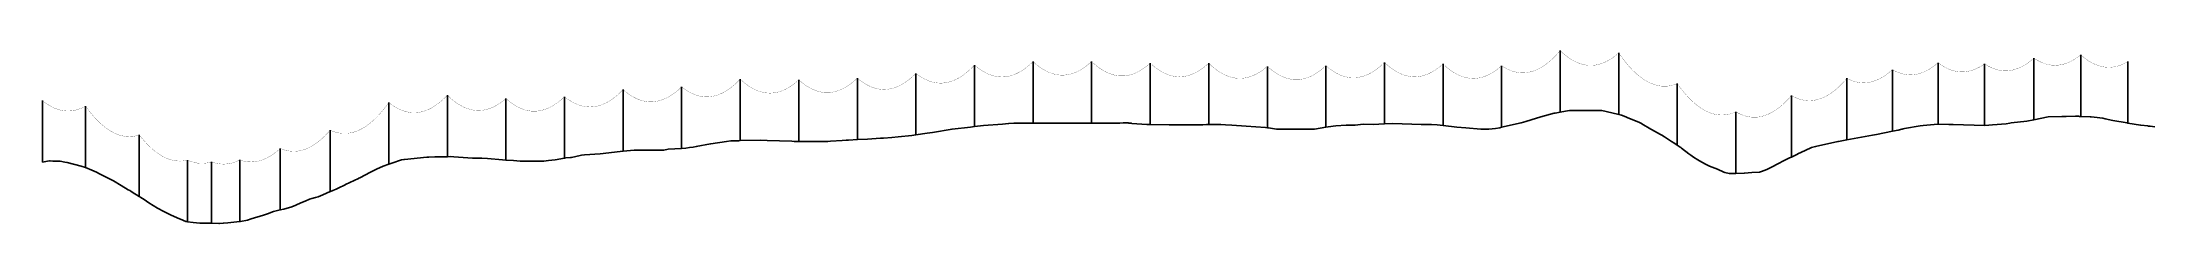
# Model space of a CAD drawing. Header units: metres. Extents: x 0 to 3426, y 1257 to 1538.
import ezdxf

# ---------------------------------------------------------------- set-up
doc = ezdxf.new("R2010")
doc.units = ezdxf.units.M

msp = doc.modelspace()

# ---------------------------------------------------------------- linework, layer by layer
at = {"color": 10, "const_width": 0.3}
for points in [[(1512, 1514.2), (1511, 1513.2), (1510.1, 1512.2), (1509.1, 1511.2), (1508.2, 1510.3), (1507.2, 1509.3), (1506.3, 1508.4), (1505.3, 1507.5), (1504.4, 1506.6), (1503.4, 1505.7), (1502.5, 1504.9), (1501.5, 1504), (1500.6, 1503.2), (1499.6, 1502.4), (1498.7, 1501.6), (1497.7, 1500.9), (1496.8, 1500.1), (1495.8, 1499.4), (1494.9, 1498.7), (1493.9, 1498), (1493, 1497.3), (1492, 1496.7), (1491.1, 1496), (1490.1, 1495.4), (1489.2, 1494.8), (1488.2, 1494.2), (1487.3, 1493.7), (1486.3, 1493.1), (1485.4, 1492.6), (1484.4, 1492.1), (1483.5, 1491.6), (1482.5, 1491.1), (1481.6, 1490.6), (1480.6, 1490.2), (1479.7, 1489.7), (1478.7, 1489.3), (1477.8, 1488.9), (1476.8, 1488.6), (1475.9, 1488.2), (1474.9, 1487.9), (1474, 1487.5), (1473, 1487.2), (1472.1, 1487), (1471.1, 1486.7), (1470.2, 1486.4), (1469.2, 1486.2), (1468.3, 1486), (1467.3, 1485.8), (1466.4, 1485.6), (1465.4, 1485.4), (1464.5, 1485.3), (1463.5, 1485.2), (1462.6, 1485.1), (1461.6, 1485), (1460.7, 1484.9), (1459.7, 1484.8), (1458.8, 1484.8), (1457.8, 1484.8), (1456.9, 1484.8), (1455.9, 1484.8), (1455, 1484.8), (1454, 1484.9), (1453.1, 1484.9), (1452.1, 1485), (1451.2, 1485.1), (1450.2, 1485.2), (1449.3, 1485.4), (1448.3, 1485.5), (1447.4, 1485.7), (1446.4, 1485.9), (1445.5, 1486.1), (1444.5, 1486.3), (1443.6, 1486.6), (1442.6, 1486.8), (1441.7, 1487.1), (1440.7, 1487.4), (1439.8, 1487.7), (1438.8, 1488.1), (1437.9, 1488.4), (1436.9, 1488.8), (1436, 1489.2), (1435, 1489.6), (1434.1, 1490), (1433.1, 1490.4), (1432.2, 1490.9), (1431.2, 1491.3), (1430.3, 1491.8), (1429.3, 1492.3), (1428.4, 1492.9), (1427.4, 1493.4), (1426.5, 1494), (1425.5, 1494.5), (1424.6, 1495.1), (1423.6, 1495.8), (1422.7, 1496.4), (1421.7, 1497), (1420.8, 1497.7), (1419.8, 1498.4), (1418.9, 1499.1), (1417.9, 1499.8), (1417, 1500.5)], [(1607, 1519.7), (1606, 1518.8), (1605.1, 1517.9), (1604.1, 1517), (1603.2, 1516.1), (1602.2, 1515.2), (1601.3, 1514.4), (1600.3, 1513.6), (1599.4, 1512.8), (1598.4, 1512), (1597.5, 1511.2), (1596.5, 1510.5), (1595.6, 1509.7), (1594.6, 1509), (1593.7, 1508.3), (1592.7, 1507.6), (1591.8, 1507), (1590.8, 1506.3), (1589.9, 1505.7), (1588.9, 1505.1), (1588, 1504.5), (1587, 1503.9), (1586.1, 1503.4), (1585.1, 1502.8), (1584.2, 1502.3), (1583.2, 1501.8), (1582.3, 1501.3), (1581.3, 1500.8), (1580.4, 1500.4), (1579.4, 1499.9), (1578.5, 1499.5), (1577.5, 1499.1), (1576.6, 1498.7), (1575.6, 1498.4), (1574.7, 1498), (1573.7, 1497.7), (1572.8, 1497.4), (1571.8, 1497.1), (1570.9, 1496.8), (1569.9, 1496.6), (1569, 1496.3), (1568, 1496.1), (1567.1, 1495.9), (1566.1, 1495.7), (1565.2, 1495.5), (1564.2, 1495.4), (1563.3, 1495.3), (1562.3, 1495.1), (1561.4, 1495), (1560.4, 1495), (1559.5, 1494.9), (1558.5, 1494.8), (1557.6, 1494.8), (1556.6, 1494.8), (1555.7, 1494.8), (1554.7, 1494.8), (1553.8, 1494.9), (1552.8, 1494.9), (1551.9, 1495), (1550.9, 1495.1), (1550, 1495.2), (1549, 1495.4), (1548.1, 1495.5), (1547.1, 1495.7), (1546.2, 1495.9), (1545.2, 1496.1), (1544.3, 1496.3), (1543.3, 1496.5), (1542.4, 1496.8), (1541.4, 1497), (1540.5, 1497.3), (1539.5, 1497.6), (1538.6, 1497.9), (1537.6, 1498.3), (1536.7, 1498.6), (1535.7, 1499), (1534.8, 1499.4), (1533.8, 1499.8), (1532.9, 1500.3), (1531.9, 1500.7), (1531, 1501.2), (1530, 1501.7), (1529.1, 1502.2), (1528.1, 1502.7), (1527.2, 1503.2), (1526.2, 1503.8), (1525.3, 1504.3), (1524.3, 1504.9), (1523.4, 1505.5), (1522.4, 1506.2), (1521.5, 1506.8), (1520.5, 1507.5), (1519.6, 1508.1), (1518.6, 1508.8), (1517.7, 1509.5), (1516.7, 1510.3), (1515.8, 1511), (1514.8, 1511.8), (1513.9, 1512.6), (1512.9, 1513.4), (1512, 1514.2)], [(1702, 1519.9), (1701, 1519), (1700.1, 1518.1), (1699.1, 1517.3), (1698.2, 1516.5), (1697.2, 1515.7), (1696.3, 1514.9), (1695.3, 1514.1), (1694.4, 1513.4), (1693.4, 1512.6), (1692.5, 1511.9), (1691.5, 1511.2), (1690.6, 1510.5), (1689.6, 1509.9), (1688.7, 1509.2), (1687.7, 1508.6), (1686.8, 1508), (1685.8, 1507.4), (1684.9, 1506.8), (1683.9, 1506.2), (1683, 1505.7), (1682, 1505.2), (1681.1, 1504.7), (1680.1, 1504.2), (1679.2, 1503.7), (1678.2, 1503.3), (1677.3, 1502.8), (1676.3, 1502.4), (1675.4, 1502), (1674.4, 1501.6), (1673.5, 1501.3), (1672.5, 1500.9), (1671.6, 1500.6), (1670.6, 1500.3), (1669.7, 1500), (1668.7, 1499.7), (1667.8, 1499.5), (1666.8, 1499.2), (1665.9, 1499), (1664.9, 1498.8), (1664, 1498.6), (1663, 1498.5), (1662.1, 1498.3), (1661.1, 1498.2), (1660.2, 1498.1), (1659.2, 1498), (1658.3, 1497.9), (1657.3, 1497.8), (1656.4, 1497.8), (1655.4, 1497.7), (1654.5, 1497.7), (1653.5, 1497.7), (1652.6, 1497.8), (1651.6, 1497.8), (1650.7, 1497.9), (1649.7, 1497.9), (1648.8, 1498), (1647.8, 1498.2), (1646.9, 1498.3), (1645.9, 1498.4), (1645, 1498.6), (1644, 1498.8), (1643.1, 1499), (1642.1, 1499.2), (1641.2, 1499.4), (1640.2, 1499.7), (1639.3, 1500), (1638.3, 1500.3), (1637.4, 1500.6), (1636.4, 1500.9), (1635.5, 1501.2), (1634.5, 1501.6), (1633.6, 1502), (1632.6, 1502.4), (1631.7, 1502.8), (1630.7, 1503.2), (1629.8, 1503.7), (1628.8, 1504.1), (1627.9, 1504.6), (1626.9, 1505.1), (1626, 1505.6), (1625, 1506.2), (1624.1, 1506.7), (1623.1, 1507.3), (1622.2, 1507.9), (1621.2, 1508.5), (1620.3, 1509.1), (1619.3, 1509.8), (1618.4, 1510.4), (1617.4, 1511.1), (1616.5, 1511.8), (1615.5, 1512.5), (1614.6, 1513.2), (1613.6, 1514), (1612.7, 1514.7), (1611.7, 1515.5), (1610.8, 1516.3), (1609.8, 1517.2), (1608.9, 1518), (1607.9, 1518.8), (1607, 1519.7)], [(1702, 1519.9), (1702.9, 1519), (1703.9, 1518.1), (1704.8, 1517.2), (1705.8, 1516.4), (1706.7, 1515.5), (1707.7, 1514.7), (1708.6, 1513.9), (1709.6, 1513.1), (1710.5, 1512.4), (1711.5, 1511.6), (1712.4, 1510.9), (1713.4, 1510.2), (1714.3, 1509.5), (1715.3, 1508.9), (1716.2, 1508.2), (1717.2, 1507.6), (1718.1, 1507), (1719.1, 1506.4), (1720, 1505.8), (1721, 1505.2), (1721.9, 1504.7), (1722.9, 1504.1), (1723.8, 1503.6), (1724.8, 1503.1), (1725.7, 1502.6), (1726.7, 1502.2), (1727.6, 1501.7), (1728.6, 1501.3), (1729.5, 1500.9), (1730.5, 1500.5), (1731.4, 1500.2), (1732.4, 1499.8), (1733.3, 1499.5), (1734.3, 1499.2), (1735.2, 1498.9), (1736.2, 1498.6), (1737.1, 1498.3), (1738.1, 1498.1), (1739, 1497.8), (1740, 1497.6), (1740.9, 1497.4), (1741.9, 1497.2), (1742.8, 1497.1), (1743.8, 1496.9), (1744.7, 1496.8), (1745.7, 1496.7), (1746.6, 1496.6), (1747.6, 1496.6), (1748.5, 1496.5), (1749.5, 1496.5), (1750.4, 1496.5), (1751.4, 1496.5), (1752.3, 1496.5), (1753.3, 1496.5), (1754.2, 1496.6), (1755.2, 1496.6), (1756.1, 1496.7), (1757.1, 1496.8), (1758, 1496.9), (1759, 1497.1), (1759.9, 1497.2), (1760.9, 1497.4), (1761.8, 1497.6), (1762.8, 1497.8), (1763.7, 1498.1), (1764.7, 1498.3), (1765.6, 1498.6), (1766.6, 1498.8), (1767.5, 1499.1), (1768.5, 1499.5), (1769.4, 1499.8), (1770.4, 1500.2), (1771.3, 1500.5), (1772.3, 1500.9), (1773.2, 1501.3), (1774.2, 1501.7), (1775.1, 1502.2), (1776.1, 1502.6), (1777, 1503.1), (1778, 1503.6), (1778.9, 1504.1), (1779.9, 1504.6), (1780.8, 1505.2), (1781.8, 1505.8), (1782.7, 1506.3), (1783.7, 1506.9), (1784.6, 1507.6), (1785.6, 1508.2), (1786.5, 1508.8), (1787.5, 1509.5), (1788.4, 1510.2), (1789.4, 1510.9), (1790.3, 1511.6), (1791.3, 1512.4), (1792.2, 1513.1), (1793.2, 1513.9), (1794.1, 1514.7), (1795.1, 1515.5), (1796, 1516.4), (1797, 1517.2)], [(1892, 1517.2), (1891, 1516.3), (1890.1, 1515.5), (1889.1, 1514.6), (1888.2, 1513.8), (1887.2, 1513), (1886.3, 1512.2), (1885.3, 1511.5), (1884.4, 1510.7), (1883.4, 1510), (1882.5, 1509.3), (1881.5, 1508.6), (1880.6, 1507.9), (1879.6, 1507.2), (1878.7, 1506.6), (1877.7, 1505.9), (1876.8, 1505.3), (1875.8, 1504.7), (1874.9, 1504.2), (1873.9, 1503.6), (1873, 1503.1), (1872, 1502.6), (1871.1, 1502.1), (1870.1, 1501.6), (1869.2, 1501.1), (1868.2, 1500.7), (1867.3, 1500.2), (1866.3, 1499.8), (1865.4, 1499.4), (1864.4, 1499), (1863.5, 1498.7), (1862.5, 1498.3), (1861.6, 1498), (1860.6, 1497.7), (1859.7, 1497.4), (1858.7, 1497.1), (1857.8, 1496.9), (1856.8, 1496.6), (1855.9, 1496.4), (1854.9, 1496.2), (1854, 1496), (1853, 1495.9), (1852.1, 1495.7), (1851.1, 1495.6), (1850.2, 1495.5), (1849.2, 1495.4), (1848.3, 1495.3), (1847.3, 1495.2), (1846.4, 1495.2), (1845.4, 1495.1), (1844.5, 1495.1), (1843.5, 1495.1), (1842.6, 1495.2), (1841.6, 1495.2), (1840.7, 1495.3), (1839.7, 1495.4), (1838.8, 1495.5), (1837.8, 1495.6), (1836.9, 1495.7), (1835.9, 1495.9), (1835, 1496), (1834, 1496.2), (1833.1, 1496.4), (1832.1, 1496.6), (1831.2, 1496.9), (1830.2, 1497.1), (1829.3, 1497.4), (1828.3, 1497.7), (1827.4, 1498), (1826.4, 1498.3), (1825.5, 1498.7), (1824.5, 1499), (1823.6, 1499.4), (1822.6, 1499.8), (1821.7, 1500.2), (1820.7, 1500.7), (1819.8, 1501.1), (1818.8, 1501.6), (1817.9, 1502.1), (1816.9, 1502.6), (1816, 1503.1), (1815, 1503.6), (1814.1, 1504.2), (1813.1, 1504.7), (1812.2, 1505.3), (1811.2, 1505.9), (1810.3, 1506.6), (1809.3, 1507.2), (1808.4, 1507.9), (1807.4, 1508.6), (1806.5, 1509.3), (1805.5, 1510), (1804.6, 1510.7), (1803.6, 1511.5), (1802.7, 1512.2), (1801.7, 1513), (1800.8, 1513.8), (1799.8, 1514.6), (1798.9, 1515.5), (1797.9, 1516.3), (1797, 1517.2)], [(1892, 1517.2), (1892.9, 1516.3), (1893.9, 1515.4), (1894.8, 1514.5), (1895.8, 1513.6), (1896.7, 1512.7), (1897.7, 1511.9), (1898.6, 1511.1), (1899.6, 1510.3), (1900.5, 1509.5), (1901.5, 1508.7), (1902.4, 1508), (1903.4, 1507.3), (1904.3, 1506.5), (1905.3, 1505.8), (1906.2, 1505.2), (1907.2, 1504.5), (1908.1, 1503.9), (1909.1, 1503.2), (1910, 1502.6), (1911, 1502), (1911.9, 1501.5), (1912.9, 1500.9), (1913.8, 1500.4), (1914.8, 1499.9), (1915.7, 1499.4), (1916.7, 1498.9), (1917.6, 1498.4), (1918.6, 1498), (1919.5, 1497.5), (1920.5, 1497.1), (1921.4, 1496.7), (1922.4, 1496.3), (1923.3, 1496), (1924.3, 1495.6), (1925.2, 1495.3), (1926.2, 1495), (1927.1, 1494.7), (1928.1, 1494.4), (1929, 1494.2), (1930, 1494), (1930.9, 1493.7), (1931.9, 1493.5), (1932.8, 1493.4), (1933.8, 1493.2), (1934.7, 1493), (1935.7, 1492.9), (1936.6, 1492.8), (1937.6, 1492.7), (1938.5, 1492.6), (1939.5, 1492.6), (1940.4, 1492.5), (1941.4, 1492.5), (1942.3, 1492.5), (1943.3, 1492.5), (1944.2, 1492.5), (1945.2, 1492.6), (1946.1, 1492.6), (1947.1, 1492.7), (1948, 1492.8), (1949, 1492.9), (1949.9, 1493.1), (1950.9, 1493.2), (1951.8, 1493.4), (1952.8, 1493.6), (1953.7, 1493.8), (1954.7, 1494), (1955.6, 1494.2), (1956.6, 1494.5), (1957.5, 1494.8), (1958.5, 1495.1), (1959.4, 1495.4), (1960.4, 1495.7), (1961.3, 1496), (1962.3, 1496.4), (1963.2, 1496.8), (1964.2, 1497.2), (1965.1, 1497.6), (1966.1, 1498), (1967, 1498.5), (1968, 1498.9), (1968.9, 1499.4), (1969.9, 1499.9), (1970.8, 1500.5), (1971.8, 1501), (1972.7, 1501.6), (1973.7, 1502.1), (1974.6, 1502.7), (1975.6, 1503.3), (1976.5, 1504), (1977.5, 1504.6), (1978.4, 1505.3), (1979.4, 1505.9), (1980.3, 1506.6), (1981.3, 1507.4), (1982.2, 1508.1), (1983.2, 1508.8), (1984.1, 1509.6), (1985.1, 1510.4), (1986, 1511.2), (1987, 1512)], [(2082, 1513), (2081, 1512.1), (2080.1, 1511.2), (2079.1, 1510.4), (2078.2, 1509.6), (2077.2, 1508.8), (2076.3, 1508), (2075.3, 1507.2), (2074.4, 1506.4), (2073.4, 1505.7), (2072.5, 1505), (2071.5, 1504.2), (2070.6, 1503.6), (2069.6, 1502.9), (2068.7, 1502.2), (2067.7, 1501.6), (2066.8, 1501), (2065.8, 1500.4), (2064.9, 1499.8), (2063.9, 1499.2), (2063, 1498.7), (2062, 1498.2), (2061.1, 1497.6), (2060.1, 1497.1), (2059.2, 1496.7), (2058.2, 1496.2), (2057.3, 1495.8), (2056.3, 1495.3), (2055.4, 1494.9), (2054.4, 1494.5), (2053.5, 1494.2), (2052.5, 1493.8), (2051.6, 1493.5), (2050.6, 1493.2), (2049.7, 1492.9), (2048.7, 1492.6), (2047.8, 1492.3), (2046.8, 1492.1), (2045.9, 1491.8), (2044.9, 1491.6), (2044, 1491.4), (2043, 1491.3), (2042.1, 1491.1), (2041.1, 1491), (2040.2, 1490.8), (2039.2, 1490.7), (2038.3, 1490.6), (2037.3, 1490.6), (2036.4, 1490.5), (2035.4, 1490.5), (2034.5, 1490.5), (2033.5, 1490.5), (2032.6, 1490.5), (2031.6, 1490.5), (2030.7, 1490.6), (2029.7, 1490.6), (2028.8, 1490.7), (2027.8, 1490.8), (2026.9, 1490.9), (2025.9, 1491.1), (2025, 1491.2), (2024, 1491.4), (2023.1, 1491.6), (2022.1, 1491.8), (2021.2, 1492), (2020.2, 1492.3), (2019.3, 1492.6), (2018.3, 1492.8), (2017.4, 1493.1), (2016.4, 1493.5), (2015.5, 1493.8), (2014.5, 1494.1), (2013.6, 1494.5), (2012.6, 1494.9), (2011.7, 1495.3), (2010.7, 1495.7), (2009.8, 1496.2), (2008.8, 1496.6), (2007.9, 1497.1), (2006.9, 1497.6), (2006, 1498.1), (2005, 1498.6), (2004.1, 1499.2), (2003.1, 1499.7), (2002.2, 1500.3), (2001.2, 1500.9), (2000.3, 1501.5), (1999.3, 1502.2), (1998.4, 1502.8), (1997.4, 1503.5), (1996.5, 1504.2), (1995.5, 1504.9), (1994.6, 1505.6), (1993.6, 1506.4), (1992.7, 1507.1), (1991.7, 1507.9), (1990.8, 1508.7), (1989.8, 1509.5), (1988.9, 1510.3), (1987.9, 1511.2), (1987, 1512)], [(2177, 1518.4), (2176, 1517.4), (2175.1, 1516.5), (2174.1, 1515.6), (2173.2, 1514.7), (2172.2, 1513.9), (2171.3, 1513.1), (2170.3, 1512.2), (2169.4, 1511.4), (2168.4, 1510.6), (2167.5, 1509.9), (2166.5, 1509.1), (2165.6, 1508.4), (2164.6, 1507.7), (2163.7, 1507), (2162.7, 1506.3), (2161.8, 1505.6), (2160.8, 1505), (2159.9, 1504.4), (2158.9, 1503.8), (2158, 1503.2), (2157, 1502.6), (2156.1, 1502), (2155.1, 1501.5), (2154.2, 1501), (2153.2, 1500.5), (2152.3, 1500), (2151.3, 1499.5), (2150.4, 1499.1), (2149.4, 1498.6), (2148.5, 1498.2), (2147.5, 1497.8), (2146.6, 1497.4), (2145.6, 1497.1), (2144.7, 1496.7), (2143.7, 1496.4), (2142.8, 1496.1), (2141.8, 1495.8), (2140.9, 1495.5), (2139.9, 1495.3), (2139, 1495), (2138, 1494.8), (2137.1, 1494.6), (2136.1, 1494.4), (2135.2, 1494.3), (2134.2, 1494.1), (2133.3, 1494), (2132.3, 1493.9), (2131.4, 1493.8), (2130.4, 1493.7), (2129.5, 1493.6), (2128.5, 1493.6), (2127.6, 1493.5), (2126.6, 1493.5), (2125.7, 1493.5), (2124.7, 1493.6), (2123.8, 1493.6), (2122.8, 1493.7), (2121.9, 1493.8), (2120.9, 1493.8), (2120, 1494), (2119, 1494.1), (2118.1, 1494.2), (2117.1, 1494.4), (2116.2, 1494.6), (2115.2, 1494.8), (2114.3, 1495), (2113.3, 1495.3), (2112.4, 1495.5), (2111.4, 1495.8), (2110.5, 1496.1), (2109.5, 1496.4), (2108.6, 1496.7), (2107.6, 1497.1), (2106.7, 1497.4), (2105.7, 1497.8), (2104.8, 1498.2), (2103.8, 1498.6), (2102.9, 1499), (2101.9, 1499.5), (2101, 1499.9), (2100, 1500.4), (2099.1, 1500.9), (2098.1, 1501.5), (2097.2, 1502), (2096.2, 1502.5), (2095.3, 1503.1), (2094.3, 1503.7), (2093.4, 1504.3), (2092.4, 1504.9), (2091.5, 1505.6), (2090.5, 1506.3), (2089.6, 1506.9), (2088.6, 1507.6), (2087.7, 1508.3), (2086.7, 1509.1), (2085.8, 1509.8), (2084.8, 1510.6), (2083.9, 1511.4), (2082.9, 1512.2), (2082, 1513)], [(2177, 1518.4), (2177.9, 1517.5), (2178.9, 1516.6), (2179.8, 1515.7), (2180.8, 1514.9), (2181.7, 1514), (2182.7, 1513.2), (2183.6, 1512.4), (2184.6, 1511.7), (2185.5, 1510.9), (2186.5, 1510.2), (2187.4, 1509.4), (2188.4, 1508.7), (2189.3, 1508), (2190.3, 1507.4), (2191.2, 1506.7), (2192.2, 1506.1), (2193.1, 1505.5), (2194.1, 1504.9), (2195, 1504.3), (2196, 1503.7), (2196.9, 1503.2), (2197.9, 1502.7), (2198.8, 1502.2), (2199.8, 1501.7), (2200.7, 1501.2), (2201.7, 1500.7), (2202.6, 1500.3), (2203.6, 1499.9), (2204.5, 1499.5), (2205.5, 1499.1), (2206.4, 1498.7), (2207.4, 1498.4), (2208.3, 1498), (2209.3, 1497.7), (2210.2, 1497.4), (2211.2, 1497.1), (2212.1, 1496.9), (2213.1, 1496.6), (2214, 1496.4), (2215, 1496.2), (2215.9, 1496), (2216.9, 1495.8), (2217.8, 1495.7), (2218.8, 1495.5), (2219.7, 1495.4), (2220.7, 1495.3), (2221.6, 1495.2), (2222.6, 1495.1), (2223.5, 1495.1), (2224.5, 1495.1), (2225.4, 1495), (2226.4, 1495), (2227.3, 1495.1), (2228.3, 1495.1), (2229.2, 1495.2), (2230.2, 1495.2), (2231.1, 1495.3), (2232.1, 1495.4), (2233, 1495.6), (2234, 1495.7), (2234.9, 1495.9), (2235.9, 1496), (2236.8, 1496.2), (2237.8, 1496.4), (2238.7, 1496.7), (2239.7, 1496.9), (2240.6, 1497.2), (2241.6, 1497.5), (2242.5, 1497.8), (2243.5, 1498.1), (2244.4, 1498.4), (2245.4, 1498.8), (2246.3, 1499.2), (2247.3, 1499.6), (2248.2, 1500), (2249.2, 1500.4), (2250.1, 1500.8), (2251.1, 1501.3), (2252, 1501.8), (2253, 1502.3), (2253.9, 1502.8), (2254.9, 1503.3), (2255.8, 1503.9), (2256.8, 1504.4), (2257.7, 1505), (2258.7, 1505.6), (2259.6, 1506.2), (2260.6, 1506.9), (2261.5, 1507.5), (2262.5, 1508.2), (2263.4, 1508.9), (2264.4, 1509.6), (2265.3, 1510.3), (2266.3, 1511.1), (2267.2, 1511.8), (2268.2, 1512.6), (2269.1, 1513.4), (2270.1, 1514.2), (2271, 1515), (2272, 1515.9)], [(2272, 1515.9), (2272.9, 1515), (2273.9, 1514.1), (2274.8, 1513.2), (2275.8, 1512.4), (2276.7, 1511.6), (2277.7, 1510.7), (2278.6, 1509.9), (2279.6, 1509.2), (2280.5, 1508.4), (2281.5, 1507.7), (2282.4, 1506.9), (2283.4, 1506.2), (2284.3, 1505.5), (2285.3, 1504.9), (2286.2, 1504.2), (2287.2, 1503.6), (2288.1, 1502.9), (2289.1, 1502.3), (2290, 1501.8), (2291, 1501.2), (2291.9, 1500.6), (2292.9, 1500.1), (2293.8, 1499.6), (2294.8, 1499.1), (2295.7, 1498.6), (2296.7, 1498.2), (2297.6, 1497.7), (2298.6, 1497.3), (2299.5, 1496.9), (2300.5, 1496.5), (2301.4, 1496.1), (2302.4, 1495.8), (2303.3, 1495.4), (2304.3, 1495.1), (2305.2, 1494.8), (2306.2, 1494.5), (2307.1, 1494.2), (2308.1, 1494), (2309, 1493.8), (2310, 1493.5), (2310.9, 1493.3), (2311.9, 1493.2), (2312.8, 1493), (2313.8, 1492.9), (2314.7, 1492.7), (2315.7, 1492.6), (2316.6, 1492.5), (2317.6, 1492.5), (2318.5, 1492.4), (2319.5, 1492.4), (2320.4, 1492.4), (2321.4, 1492.3), (2322.3, 1492.4), (2323.3, 1492.4), (2324.2, 1492.4), (2325.2, 1492.5), (2326.1, 1492.6), (2327.1, 1492.7), (2328, 1492.8), (2329, 1493), (2329.9, 1493.1), (2330.9, 1493.3), (2331.8, 1493.5), (2332.8, 1493.7), (2333.7, 1493.9), (2334.7, 1494.2), (2335.6, 1494.4), (2336.6, 1494.7), (2337.5, 1495), (2338.5, 1495.3), (2339.4, 1495.6), (2340.4, 1496), (2341.3, 1496.4), (2342.3, 1496.8), (2343.2, 1497.2), (2344.2, 1497.6), (2345.1, 1498), (2346.1, 1498.5), (2347, 1498.9), (2348, 1499.4), (2348.9, 1499.9), (2349.9, 1500.5), (2350.8, 1501), (2351.8, 1501.6), (2352.7, 1502.2), (2353.7, 1502.8), (2354.6, 1503.4), (2355.6, 1504), (2356.5, 1504.6), (2357.5, 1505.3), (2358.4, 1506), (2359.4, 1506.7), (2360.3, 1507.4), (2361.3, 1508.2), (2362.2, 1508.9), (2363.2, 1509.7), (2364.1, 1510.5), (2365.1, 1511.3), (2366, 1512.1), (2367, 1513)], [(2462, 1537.6), (2461, 1536.5), (2460.1, 1535.4), (2459.1, 1534.3), (2458.2, 1533.2), (2457.2, 1532.2), (2456.3, 1531.1), (2455.3, 1530.1), (2454.4, 1529.1), (2453.4, 1528.1), (2452.5, 1527.2), (2451.5, 1526.2), (2450.6, 1525.3), (2449.6, 1524.4), (2448.7, 1523.5), (2447.7, 1522.6), (2446.8, 1521.8), (2445.8, 1520.9), (2444.9, 1520.1), (2443.9, 1519.3), (2443, 1518.5), (2442, 1517.8), (2441.1, 1517), (2440.1, 1516.3), (2439.2, 1515.6), (2438.2, 1514.9), (2437.3, 1514.2), (2436.3, 1513.5), (2435.4, 1512.9), (2434.4, 1512.3), (2433.5, 1511.7), (2432.5, 1511.1), (2431.6, 1510.5), (2430.6, 1509.9), (2429.7, 1509.4), (2428.7, 1508.9), (2427.8, 1508.4), (2426.8, 1507.9), (2425.9, 1507.4), (2424.9, 1507), (2424, 1506.6), (2423, 1506.1), (2422.1, 1505.7), (2421.1, 1505.4), (2420.2, 1505), (2419.2, 1504.7), (2418.3, 1504.3), (2417.3, 1504), (2416.4, 1503.7), (2415.4, 1503.5), (2414.5, 1503.2), (2413.5, 1503), (2412.6, 1502.8), (2411.6, 1502.6), (2410.7, 1502.4), (2409.7, 1502.2), (2408.8, 1502.1), (2407.8, 1501.9), (2406.9, 1501.8), (2405.9, 1501.7), (2405, 1501.6), (2404, 1501.6), (2403.1, 1501.5), (2402.1, 1501.5), (2401.2, 1501.5), (2400.2, 1501.5), (2399.3, 1501.5), (2398.3, 1501.6), (2397.4, 1501.6), (2396.4, 1501.7), (2395.5, 1501.8), (2394.5, 1501.9), (2393.6, 1502.1), (2392.6, 1502.2), (2391.7, 1502.4), (2390.7, 1502.6), (2389.8, 1502.8), (2388.8, 1503), (2387.9, 1503.2), (2386.9, 1503.5), (2386, 1503.8), (2385, 1504.1), (2384.1, 1504.4), (2383.1, 1504.7), (2382.2, 1505), (2381.2, 1505.4), (2380.3, 1505.8), (2379.3, 1506.2), (2378.4, 1506.6), (2377.4, 1507), (2376.5, 1507.5), (2375.5, 1508), (2374.6, 1508.4), (2373.6, 1508.9), (2372.7, 1509.5), (2371.7, 1510), (2370.8, 1510.6), (2369.8, 1511.1), (2368.9, 1511.7), (2367.9, 1512.3), (2367, 1513)], [(2462, 1537.6), (2462.9, 1536.7), (2463.9, 1535.8), (2464.8, 1534.9), (2465.8, 1534), (2466.7, 1533.2), (2467.7, 1532.4), (2468.6, 1531.6), (2469.6, 1530.8), (2470.5, 1530), (2471.5, 1529.3), (2472.4, 1528.5), (2473.4, 1527.8), (2474.3, 1527.1), (2475.3, 1526.4), (2476.2, 1525.8), (2477.2, 1525.1), (2478.1, 1524.5), (2479.1, 1523.9), (2480, 1523.3), (2481, 1522.7), (2481.9, 1522.1), (2482.9, 1521.6), (2483.8, 1521.1), (2484.8, 1520.6), (2485.7, 1520.1), (2486.7, 1519.6), (2487.6, 1519.2), (2488.6, 1518.7), (2489.5, 1518.3), (2490.5, 1517.9), (2491.4, 1517.5), (2492.4, 1517.2), (2493.3, 1516.8), (2494.3, 1516.5), (2495.2, 1516.2), (2496.2, 1515.9), (2497.1, 1515.6), (2498.1, 1515.3), (2499, 1515.1), (2500, 1514.9), (2500.9, 1514.7), (2501.9, 1514.5), (2502.8, 1514.3), (2503.8, 1514.2), (2504.7, 1514), (2505.7, 1513.9), (2506.6, 1513.8), (2507.6, 1513.7), (2508.5, 1513.7), (2509.5, 1513.6), (2510.4, 1513.6), (2511.4, 1513.6), (2512.3, 1513.6), (2513.3, 1513.6), (2514.2, 1513.6), (2515.2, 1513.7), (2516.1, 1513.8), (2517.1, 1513.9), (2518, 1514), (2519, 1514.1), (2519.9, 1514.3), (2520.9, 1514.4), (2521.8, 1514.6), (2522.8, 1514.8), (2523.7, 1515), (2524.7, 1515.3), (2525.6, 1515.5), (2526.6, 1515.8), (2527.5, 1516.1), (2528.5, 1516.4), (2529.4, 1516.7), (2530.4, 1517), (2531.3, 1517.4), (2532.3, 1517.8), (2533.2, 1518.2), (2534.2, 1518.6), (2535.1, 1519), (2536.1, 1519.5), (2537, 1519.9), (2538, 1520.4), (2538.9, 1520.9), (2539.9, 1521.4), (2540.8, 1522), (2541.8, 1522.5), (2542.7, 1523.1), (2543.7, 1523.7), (2544.6, 1524.3), (2545.6, 1524.9), (2546.5, 1525.5), (2547.5, 1526.2), (2548.4, 1526.9), (2549.4, 1527.6), (2550.3, 1528.3), (2551.3, 1529), (2552.2, 1529.8), (2553.2, 1530.5), (2554.1, 1531.3), (2555.1, 1532.1), (2556, 1532.9), (2557, 1533.8)], [(2557, 1533.8), (2557.9, 1532.4), (2558.9, 1531), (2559.8, 1529.7), (2560.8, 1528.4), (2561.7, 1527.1), (2562.7, 1525.8), (2563.6, 1524.5), (2564.6, 1523.3), (2565.5, 1522), (2566.5, 1520.8), (2567.4, 1519.6), (2568.4, 1518.4), (2569.3, 1517.3), (2570.3, 1516.1), (2571.2, 1515), (2572.2, 1513.9), (2573.1, 1512.8), (2574.1, 1511.7), (2575, 1510.7), (2576, 1509.6), (2576.9, 1508.6), (2577.9, 1507.6), (2578.8, 1506.6), (2579.8, 1505.7), (2580.7, 1504.7), (2581.7, 1503.8), (2582.6, 1502.9), (2583.6, 1502), (2584.5, 1501.1), (2585.5, 1500.2), (2586.4, 1499.4), (2587.4, 1498.6), (2588.3, 1497.7), (2589.3, 1497), (2590.2, 1496.2), (2591.2, 1495.4), (2592.1, 1494.7), (2593.1, 1494), (2594, 1493.3), (2595, 1492.6), (2595.9, 1491.9), (2596.9, 1491.3), (2597.8, 1490.6), (2598.8, 1490), (2599.7, 1489.4), (2600.7, 1488.9), (2601.6, 1488.3), (2602.6, 1487.8), (2603.5, 1487.2), (2604.5, 1486.7), (2605.4, 1486.2), (2606.4, 1485.8), (2607.3, 1485.3), (2608.3, 1484.9), (2609.2, 1484.4), (2610.2, 1484), (2611.1, 1483.7), (2612.1, 1483.3), (2613, 1482.9), (2614, 1482.6), (2614.9, 1482.3), (2615.9, 1482), (2616.8, 1481.7), (2617.8, 1481.5), (2618.7, 1481.2), (2619.7, 1481), (2620.6, 1480.8), (2621.6, 1480.6), (2622.5, 1480.4), (2623.5, 1480.3), (2624.4, 1480.1), (2625.4, 1480), (2626.3, 1479.9), (2627.3, 1479.8), (2628.2, 1479.8), (2629.2, 1479.7), (2630.1, 1479.7), (2631.1, 1479.7), (2632, 1479.7), (2633, 1479.7), (2633.9, 1479.7), (2634.9, 1479.8), (2635.8, 1479.9), (2636.8, 1480), (2637.7, 1480.1), (2638.7, 1480.2), (2639.6, 1480.4), (2640.6, 1480.5), (2641.5, 1480.7), (2642.5, 1480.9), (2643.4, 1481.1), (2644.4, 1481.3), (2645.3, 1481.6), (2646.3, 1481.9), (2647.2, 1482.2), (2648.2, 1482.5), (2649.1, 1482.8), (2650.1, 1483.1), (2651, 1483.5), (2652, 1483.9)], [(3075, 1517.9), (3074.2, 1517.2), (3073.5, 1516.6), (3072.8, 1516), (3072, 1515.4), (3071.3, 1514.8), (3070.5, 1514.2), (3069.8, 1513.6), (3069.1, 1513), (3068.3, 1512.5), (3067.6, 1511.9), (3066.8, 1511.4), (3066.1, 1510.9), (3065.4, 1510.4), (3064.6, 1509.8), (3063.9, 1509.4), (3063.1, 1508.9), (3062.4, 1508.4), (3061.7, 1507.9), (3060.9, 1507.5), (3060.2, 1507.1), (3059.4, 1506.6), (3058.7, 1506.2), (3058, 1505.8), (3057.2, 1505.4), (3056.5, 1505), (3055.8, 1504.6), (3055, 1504.3), (3054.3, 1503.9), (3053.5, 1503.6), (3052.8, 1503.3), (3052, 1502.9), (3051.3, 1502.6), (3050.6, 1502.3), (3049.8, 1502), (3049.1, 1501.8), (3048.3, 1501.5), (3047.6, 1501.2), (3046.9, 1501), (3046.1, 1500.7), (3045.4, 1500.5), (3044.6, 1500.3), (3043.9, 1500.1), (3043.2, 1499.9), (3042.4, 1499.7), (3041.7, 1499.6), (3040.9, 1499.4), (3040.2, 1499.3), (3039.5, 1499.1), (3038.7, 1499), (3038, 1498.9), (3037.2, 1498.8), (3036.5, 1498.7), (3035.8, 1498.6), (3035, 1498.5), (3034.3, 1498.4), (3033.5, 1498.4), (3032.8, 1498.3), (3032.1, 1498.3), (3031.3, 1498.3), (3030.6, 1498.3), (3029.8, 1498.3), (3029.1, 1498.3), (3028.4, 1498.3), (3027.6, 1498.3), (3026.9, 1498.4), (3026.1, 1498.4), (3025.4, 1498.5), (3024.7, 1498.6), (3023.9, 1498.7), (3023.2, 1498.8), (3022.4, 1498.9), (3021.7, 1499), (3021, 1499.1), (3020.2, 1499.3), (3019.5, 1499.4), (3018.8, 1499.6), (3018, 1499.7), (3017.3, 1499.9), (3016.5, 1500.1), (3015.8, 1500.3), (3015, 1500.5), (3014.3, 1500.7), (3013.6, 1501), (3012.8, 1501.2), (3012.1, 1501.5), (3011.3, 1501.8), (3010.6, 1502), (3009.9, 1502.3), (3009.1, 1502.6), (3008.4, 1502.9), (3007.6, 1503.3), (3006.9, 1503.6), (3006.2, 1503.9), (3005.4, 1504.3), (3004.7, 1504.6), (3003.9, 1505), (3003.2, 1505.4), (3002.5, 1505.8), (3001.7, 1506.2), (3001, 1506.6)], [(3075, 1517.9), (3075.7, 1517.3), (3076.5, 1516.7), (3077.3, 1516.2), (3078, 1515.7), (3078.8, 1515.1), (3079.5, 1514.6), (3080.3, 1514.1), (3081, 1513.6), (3081.8, 1513.2), (3082.5, 1512.7), (3083.3, 1512.2), (3084, 1511.8), (3084.8, 1511.4), (3085.5, 1510.9), (3086.3, 1510.5), (3087, 1510.1), (3087.8, 1509.7), (3088.6, 1509.4), (3089.3, 1509), (3090.1, 1508.6), (3090.8, 1508.3), (3091.6, 1507.9), (3092.3, 1507.6), (3093.1, 1507.3), (3093.8, 1507), (3094.6, 1506.7), (3095.3, 1506.4), (3096.1, 1506.2), (3096.8, 1505.9), (3097.6, 1505.7), (3098.4, 1505.4), (3099.1, 1505.2), (3099.9, 1505), (3100.6, 1504.8), (3101.4, 1504.6), (3102.1, 1504.4), (3102.9, 1504.3), (3103.6, 1504.1), (3104.4, 1504), (3105.1, 1503.8), (3105.9, 1503.7), (3106.6, 1503.6), (3107.4, 1503.5), (3108.1, 1503.4), (3108.9, 1503.3), (3109.7, 1503.3), (3110.4, 1503.2), (3111.2, 1503.2), (3111.9, 1503.1), (3112.7, 1503.1), (3113.4, 1503.1), (3114.2, 1503.1), (3114.9, 1503.1), (3115.7, 1503.1), (3116.4, 1503.1), (3117.2, 1503.2), (3117.9, 1503.2), (3118.7, 1503.3), (3119.5, 1503.4), (3120.2, 1503.5), (3121, 1503.6), (3121.7, 1503.7), (3122.5, 1503.8), (3123.2, 1503.9), (3124, 1504.1), (3124.7, 1504.2), (3125.5, 1504.4), (3126.2, 1504.6), (3127, 1504.8), (3127.7, 1505), (3128.5, 1505.2), (3129.2, 1505.4), (3130, 1505.6), (3130.8, 1505.9), (3131.5, 1506.1), (3132.3, 1506.4), (3133, 1506.7), (3133.8, 1506.9), (3134.5, 1507.2), (3135.3, 1507.5), (3136, 1507.9), (3136.8, 1508.2), (3137.5, 1508.5), (3138.3, 1508.9), (3139, 1509.3), (3139.8, 1509.6), (3140.6, 1510), (3141.3, 1510.4), (3142.1, 1510.8), (3142.8, 1511.3), (3143.6, 1511.7), (3144.3, 1512.1), (3145.1, 1512.6), (3145.8, 1513), (3146.6, 1513.5), (3147.3, 1514), (3148.1, 1514.5), (3148.8, 1515), (3149.6, 1515.5), (3150.3, 1516.1)], [(3230.3, 1525.3), (3229.5, 1524.6), (3228.8, 1523.9), (3227.9, 1523.2), (3227.2, 1522.6), (3226.3, 1521.9), (3225.5, 1521.2), (3224.8, 1520.6), (3223.9, 1520), (3223.2, 1519.4), (3222.3, 1518.8), (3221.5, 1518.2), (3220.8, 1517.6), (3219.9, 1517), (3219.2, 1516.5), (3218.3, 1516), (3217.5, 1515.4), (3216.8, 1514.9), (3215.9, 1514.4), (3215.2, 1513.9), (3214.3, 1513.5), (3213.5, 1513), (3212.8, 1512.6), (3211.9, 1512.1), (3211.2, 1511.7), (3210.3, 1511.3), (3209.5, 1510.9), (3208.8, 1510.5), (3207.9, 1510.1), (3207.2, 1509.8), (3206.3, 1509.4), (3205.5, 1509.1), (3204.8, 1508.7), (3203.9, 1508.4), (3203.2, 1508.1), (3202.3, 1507.9), (3201.5, 1507.6), (3200.8, 1507.3), (3199.9, 1507.1), (3199.2, 1506.8), (3198.3, 1506.6), (3197.5, 1506.4), (3196.8, 1506.2), (3195.9, 1506), (3195.2, 1505.8), (3194.3, 1505.7), (3193.5, 1505.5), (3192.8, 1505.4), (3191.9, 1505.3), (3191.2, 1505.2), (3190.3, 1505.1), (3189.5, 1505), (3188.8, 1504.9), (3187.9, 1504.8), (3187.2, 1504.8), (3186.3, 1504.8), (3185.5, 1504.7), (3184.8, 1504.7), (3183.9, 1504.7), (3183.2, 1504.7), (3182.3, 1504.8), (3181.5, 1504.8), (3180.8, 1504.8), (3179.9, 1504.9), (3179.2, 1505), (3178.3, 1505.1), (3177.5, 1505.2), (3176.8, 1505.3), (3175.9, 1505.4), (3175.2, 1505.6), (3174.3, 1505.7), (3173.5, 1505.9), (3172.8, 1506), (3171.9, 1506.2), (3171.2, 1506.4), (3170.3, 1506.7), (3169.5, 1506.9), (3168.8, 1507.1), (3167.9, 1507.4), (3167.2, 1507.6), (3166.3, 1507.9), (3165.5, 1508.2), (3164.8, 1508.5), (3163.9, 1508.8), (3163.2, 1509.1), (3162.3, 1509.5), (3161.5, 1509.8), (3160.8, 1510.2), (3159.9, 1510.6), (3159.2, 1511), (3158.3, 1511.4), (3157.5, 1511.8), (3156.8, 1512.2), (3155.9, 1512.6), (3155.2, 1513.1), (3154.3, 1513.6), (3153.5, 1514), (3152.8, 1514.5), (3151.9, 1515), (3151.2, 1515.5), (3150.3, 1516.1)], [(3306.3, 1530.6), (3305.6, 1530), (3304.8, 1529.4), (3304.1, 1528.8), (3303.3, 1528.3), (3302.5, 1527.7), (3301.8, 1527.1), (3301, 1526.6), (3300.3, 1526.1), (3299.5, 1525.5), (3298.8, 1525), (3298, 1524.5), (3297.2, 1524), (3296.5, 1523.6), (3295.7, 1523.1), (3294.9, 1522.6), (3294.2, 1522.2), (3293.4, 1521.8), (3292.7, 1521.3), (3291.9, 1520.9), (3291.2, 1520.5), (3290.4, 1520.2), (3289.6, 1519.8), (3288.9, 1519.4), (3288.1, 1519.1), (3287.3, 1518.7), (3286.6, 1518.4), (3285.8, 1518.1), (3285.1, 1517.8), (3284.3, 1517.5), (3283.5, 1517.2), (3282.8, 1516.9), (3282, 1516.7), (3281.3, 1516.4), (3280.5, 1516.2), (3279.8, 1515.9), (3279, 1515.7), (3278.2, 1515.5), (3277.5, 1515.3), (3276.7, 1515.1), (3275.9, 1515), (3275.2, 1514.8), (3274.4, 1514.7), (3273.7, 1514.5), (3272.9, 1514.4), (3272.2, 1514.3), (3271.4, 1514.2), (3270.6, 1514.1), (3269.9, 1514), (3269.1, 1513.9), (3268.3, 1513.9), (3267.6, 1513.8), (3266.8, 1513.8), (3266.1, 1513.8), (3265.3, 1513.7), (3264.5, 1513.7), (3263.8, 1513.8), (3263, 1513.8), (3262.3, 1513.8), (3261.5, 1513.8), (3260.8, 1513.9), (3260, 1514), (3259.2, 1514), (3258.5, 1514.1), (3257.7, 1514.2), (3256.9, 1514.3), (3256.2, 1514.5), (3255.4, 1514.6), (3254.7, 1514.7), (3253.9, 1514.9), (3253.2, 1515.1), (3252.4, 1515.2), (3251.6, 1515.4), (3250.9, 1515.6), (3250.1, 1515.8), (3249.3, 1516.1), (3248.6, 1516.3), (3247.8, 1516.6), (3247.1, 1516.8), (3246.3, 1517.1), (3245.5, 1517.4), (3244.8, 1517.6), (3244, 1518), (3243.3, 1518.3), (3242.5, 1518.6), (3241.8, 1518.9), (3241, 1519.3), (3240.2, 1519.6), (3239.5, 1520), (3238.7, 1520.4), (3237.9, 1520.8), (3237.2, 1521.2), (3236.4, 1521.6), (3235.7, 1522), (3234.9, 1522.5), (3234.2, 1522.9), (3233.4, 1523.4), (3232.6, 1523.8), (3231.9, 1524.3), (3231.1, 1524.8), (3230.3, 1525.3)], [(3306.3, 1530.6), (3307.1, 1530), (3307.9, 1529.3), (3308.6, 1528.7), (3309.4, 1528), (3310.2, 1527.4), (3310.9, 1526.8), (3311.7, 1526.2), (3312.5, 1525.6), (3313.2, 1525), (3314, 1524.4), (3314.8, 1523.9), (3315.5, 1523.3), (3316.3, 1522.8), (3317.1, 1522.3), (3317.8, 1521.7), (3318.6, 1521.2), (3319.3, 1520.7), (3320.1, 1520.3), (3320.9, 1519.8), (3321.6, 1519.3), (3322.4, 1518.9), (3323.2, 1518.5), (3323.9, 1518), (3324.7, 1517.6), (3325.5, 1517.2), (3326.2, 1516.8), (3327, 1516.5), (3327.8, 1516.1), (3328.5, 1515.8), (3329.3, 1515.4), (3330, 1515.1), (3330.8, 1514.8), (3331.6, 1514.5), (3332.3, 1514.2), (3333.1, 1513.9), (3333.9, 1513.6), (3334.6, 1513.3), (3335.4, 1513.1), (3336.2, 1512.8), (3336.9, 1512.6), (3337.7, 1512.4), (3338.5, 1512.2), (3339.2, 1512), (3340, 1511.8), (3340.7, 1511.7), (3341.5, 1511.5), (3342.3, 1511.3), (3343, 1511.2), (3343.8, 1511.1), (3344.6, 1511), (3345.3, 1510.9), (3346.1, 1510.8), (3346.9, 1510.7), (3347.6, 1510.6), (3348.4, 1510.6), (3349.2, 1510.5), (3349.9, 1510.5), (3350.7, 1510.5), (3351.4, 1510.5), (3352.2, 1510.5), (3353, 1510.5), (3353.7, 1510.5), (3354.5, 1510.5), (3355.3, 1510.6), (3356, 1510.6), (3356.8, 1510.7), (3357.6, 1510.8), (3358.3, 1510.9), (3359.1, 1511), (3359.9, 1511.1), (3360.6, 1511.2), (3361.4, 1511.4), (3362.1, 1511.5), (3362.9, 1511.7), (3363.7, 1511.9), (3364.4, 1512), (3365.2, 1512.2), (3366, 1512.4), (3366.7, 1512.7), (3367.5, 1512.9), (3368.3, 1513.1), (3369, 1513.4), (3369.8, 1513.6), (3370.6, 1513.9), (3371.3, 1514.2), (3372.1, 1514.5), (3372.8, 1514.8), (3373.6, 1515.1), (3374.4, 1515.5), (3375.1, 1515.8), (3375.9, 1516.2), (3376.7, 1516.5), (3377.4, 1516.9), (3378.2, 1517.3), (3379, 1517.7), (3379.7, 1518.1), (3380.5, 1518.5), (3381.3, 1519), (3382, 1519.4), (3382.8, 1519.9)], [(942, 1474.2), (941, 1473.2), (940.1, 1472.2), (939.1, 1471.3), (938.2, 1470.3), (937.2, 1469.4), (936.3, 1468.5), (935.3, 1467.6), (934.4, 1466.8), (933.4, 1465.9), (932.5, 1465.1), (931.5, 1464.3), (930.6, 1463.5), (929.6, 1462.7), (928.7, 1462), (927.7, 1461.2), (926.8, 1460.5), (925.8, 1459.8), (924.9, 1459.1), (923.9, 1458.4), (923, 1457.8), (922, 1457.1), (921.1, 1456.5), (920.1, 1455.9), (919.2, 1455.3), (918.2, 1454.8), (917.3, 1454.2), (916.3, 1453.7), (915.4, 1453.2), (914.4, 1452.7), (913.5, 1452.2), (912.5, 1451.8), (911.6, 1451.3), (910.6, 1450.9), (909.7, 1450.5), (908.7, 1450.1), (907.8, 1449.7), (906.8, 1449.4), (905.9, 1449), (904.9, 1448.7), (904, 1448.4), (903, 1448.1), (902.1, 1447.9), (901.1, 1447.6), (900.2, 1447.4), (899.2, 1447.2), (898.3, 1447), (897.3, 1446.8), (896.4, 1446.7), (895.4, 1446.5), (894.5, 1446.4), (893.5, 1446.3), (892.6, 1446.2), (891.6, 1446.1), (890.7, 1446.1), (889.7, 1446), (888.8, 1446), (887.8, 1446), (886.9, 1446), (885.9, 1446.1), (885, 1446.1), (884, 1446.2), (883.1, 1446.3), (882.1, 1446.4), (881.2, 1446.5), (880.2, 1446.7), (879.3, 1446.8), (878.3, 1447), (877.4, 1447.2), (876.4, 1447.4), (875.5, 1447.6), (874.5, 1447.9), (873.6, 1448.1), (872.6, 1448.4), (871.7, 1448.7), (870.7, 1449), (869.8, 1449.4), (868.8, 1449.7), (867.9, 1450.1), (866.9, 1450.5), (866, 1450.9), (865, 1451.3), (864.1, 1451.7), (863.1, 1452.2), (862.2, 1452.7), (861.2, 1453.2), (860.3, 1453.7), (859.3, 1454.2), (858.4, 1454.8), (857.4, 1455.3), (856.5, 1455.9), (855.5, 1456.5), (854.6, 1457.1), (853.6, 1457.8), (852.7, 1458.4), (851.7, 1459.1), (850.8, 1459.8), (849.8, 1460.5), (848.9, 1461.2), (847.9, 1461.9), (847, 1462.7)], [(1037, 1478.7), (1036, 1477.8), (1035.1, 1476.9), (1034.1, 1476), (1033.2, 1475.1), (1032.2, 1474.3), (1031.3, 1473.4), (1030.3, 1472.6), (1029.4, 1471.8), (1028.4, 1471.1), (1027.5, 1470.3), (1026.5, 1469.6), (1025.6, 1468.8), (1024.6, 1468.1), (1023.7, 1467.4), (1022.7, 1466.8), (1021.8, 1466.1), (1020.8, 1465.5), (1019.9, 1464.9), (1018.9, 1464.3), (1018, 1463.7), (1017, 1463.1), (1016.1, 1462.6), (1015.1, 1462), (1014.2, 1461.5), (1013.2, 1461), (1012.3, 1460.5), (1011.3, 1460.1), (1010.4, 1459.6), (1009.4, 1459.2), (1008.5, 1458.8), (1007.5, 1458.4), (1006.6, 1458.1), (1005.6, 1457.7), (1004.7, 1457.4), (1003.7, 1457), (1002.8, 1456.7), (1001.8, 1456.5), (1000.9, 1456.2), (999.9, 1455.9), (999, 1455.7), (998, 1455.5), (997.1, 1455.3), (996.1, 1455.1), (995.2, 1455), (994.2, 1454.8), (993.3, 1454.7), (992.3, 1454.6), (991.4, 1454.5), (990.4, 1454.4), (989.5, 1454.4), (988.5, 1454.4), (987.6, 1454.3), (986.6, 1454.3), (985.7, 1454.4), (984.7, 1454.4), (983.8, 1454.4), (982.8, 1454.5), (981.9, 1454.6), (980.9, 1454.7), (980, 1454.8), (979, 1455), (978.1, 1455.1), (977.1, 1455.3), (976.2, 1455.5), (975.2, 1455.7), (974.3, 1455.9), (973.3, 1456.2), (972.4, 1456.4), (971.4, 1456.7), (970.5, 1457), (969.5, 1457.3), (968.6, 1457.7), (967.6, 1458), (966.7, 1458.4), (965.7, 1458.8), (964.8, 1459.2), (963.8, 1459.6), (962.9, 1460), (961.9, 1460.5), (961, 1461), (960, 1461.5), (959.1, 1462), (958.1, 1462.5), (957.2, 1463.1), (956.2, 1463.6), (955.3, 1464.2), (954.3, 1464.8), (953.4, 1465.4), (952.4, 1466.1), (951.5, 1466.7), (950.5, 1467.4), (949.6, 1468.1), (948.6, 1468.8), (947.7, 1469.5), (946.7, 1470.2), (945.8, 1471), (944.8, 1471.8), (943.9, 1472.6), (942.9, 1473.4), (942, 1474.2)], [(1132, 1491.2), (1131, 1490.2), (1130.1, 1489.2), (1129.1, 1488.2), (1128.2, 1487.3), (1127.2, 1486.4), (1126.3, 1485.5), (1125.3, 1484.6), (1124.4, 1483.7), (1123.4, 1482.8), (1122.5, 1482), (1121.5, 1481.2), (1120.6, 1480.4), (1119.6, 1479.6), (1118.7, 1478.8), (1117.7, 1478.1), (1116.8, 1477.3), (1115.8, 1476.6), (1114.9, 1475.9), (1113.9, 1475.2), (1113, 1474.6), (1112, 1473.9), (1111.1, 1473.3), (1110.1, 1472.7), (1109.2, 1472.1), (1108.2, 1471.5), (1107.3, 1471), (1106.3, 1470.4), (1105.4, 1469.9), (1104.4, 1469.4), (1103.5, 1468.9), (1102.5, 1468.4), (1101.6, 1468), (1100.6, 1467.5), (1099.7, 1467.1), (1098.7, 1466.7), (1097.8, 1466.4), (1096.8, 1466), (1095.9, 1465.6), (1094.9, 1465.3), (1094, 1465), (1093, 1464.7), (1092.1, 1464.4), (1091.1, 1464.2), (1090.2, 1463.9), (1089.2, 1463.7), (1088.3, 1463.5), (1087.3, 1463.3), (1086.4, 1463.2), (1085.4, 1463), (1084.5, 1462.9), (1083.5, 1462.8), (1082.6, 1462.7), (1081.6, 1462.6), (1080.7, 1462.5), (1079.7, 1462.5), (1078.8, 1462.4), (1077.8, 1462.4), (1076.9, 1462.4), (1075.9, 1462.5), (1075, 1462.5), (1074, 1462.6), (1073.1, 1462.7), (1072.1, 1462.7), (1071.2, 1462.9), (1070.2, 1463), (1069.3, 1463.1), (1068.3, 1463.3), (1067.4, 1463.5), (1066.4, 1463.7), (1065.5, 1463.9), (1064.5, 1464.1), (1063.6, 1464.4), (1062.6, 1464.7), (1061.7, 1465), (1060.7, 1465.3), (1059.8, 1465.6), (1058.8, 1465.9), (1057.9, 1466.3), (1056.9, 1466.7), (1056, 1467.1), (1055, 1467.5), (1054.1, 1467.9), (1053.1, 1468.4), (1052.2, 1468.8), (1051.2, 1469.3), (1050.3, 1469.8), (1049.3, 1470.3), (1048.4, 1470.9), (1047.4, 1471.4), (1046.5, 1472), (1045.5, 1472.6), (1044.6, 1473.2), (1043.6, 1473.8), (1042.7, 1474.5), (1041.7, 1475.1), (1040.8, 1475.8), (1039.8, 1476.5), (1038.9, 1477.2), (1037.9, 1477.9), (1037, 1478.7)], [(1132, 1491.2), (1132.9, 1490.3), (1133.9, 1489.4), (1134.8, 1488.6), (1135.8, 1487.7), (1136.7, 1486.9), (1137.7, 1486.1), (1138.6, 1485.4), (1139.6, 1484.6), (1140.5, 1483.8), (1141.5, 1483.1), (1142.4, 1482.4), (1143.4, 1481.7), (1144.3, 1481), (1145.3, 1480.4), (1146.2, 1479.8), (1147.2, 1479.1), (1148.1, 1478.5), (1149.1, 1477.9), (1150, 1477.4), (1151, 1476.8), (1151.9, 1476.3), (1152.9, 1475.8), (1153.8, 1475.3), (1154.8, 1474.8), (1155.7, 1474.3), (1156.7, 1473.9), (1157.6, 1473.5), (1158.6, 1473.1), (1159.5, 1472.7), (1160.5, 1472.3), (1161.4, 1471.9), (1162.4, 1471.6), (1163.3, 1471.3), (1164.3, 1471), (1165.2, 1470.7), (1166.2, 1470.4), (1167.1, 1470.2), (1168.1, 1469.9), (1169, 1469.7), (1170, 1469.5), (1170.9, 1469.4), (1171.9, 1469.2), (1172.8, 1469), (1173.8, 1468.9), (1174.7, 1468.8), (1175.7, 1468.7), (1176.6, 1468.6), (1177.6, 1468.6), (1178.5, 1468.6), (1179.5, 1468.5), (1180.4, 1468.5), (1181.4, 1468.5), (1182.3, 1468.6), (1183.3, 1468.6), (1184.2, 1468.7), (1185.2, 1468.8), (1186.1, 1468.9), (1187.1, 1469), (1188, 1469.1), (1189, 1469.3), (1189.9, 1469.5), (1190.9, 1469.7), (1191.8, 1469.9), (1192.8, 1470.1), (1193.7, 1470.3), (1194.7, 1470.6), (1195.6, 1470.9), (1196.6, 1471.2), (1197.5, 1471.5), (1198.5, 1471.8), (1199.4, 1472.2), (1200.4, 1472.5), (1201.3, 1472.9), (1202.3, 1473.3), (1203.2, 1473.7), (1204.2, 1474.2), (1205.1, 1474.6), (1206.1, 1475.1), (1207, 1475.6), (1208, 1476.1), (1208.9, 1476.6), (1209.9, 1477.2), (1210.8, 1477.7), (1211.8, 1478.3), (1212.7, 1478.9), (1213.7, 1479.5), (1214.6, 1480.2), (1215.6, 1480.8), (1216.5, 1481.5), (1217.5, 1482.2), (1218.4, 1482.9), (1219.4, 1483.6), (1220.3, 1484.3), (1221.3, 1485.1), (1222.2, 1485.9), (1223.2, 1486.7), (1224.1, 1487.5), (1225.1, 1488.3), (1226, 1489.1), (1227, 1490)], [(1322, 1492.9), (1321, 1492), (1320.1, 1491.1), (1319.1, 1490.2), (1318.2, 1489.4), (1317.2, 1488.5), (1316.3, 1487.7), (1315.3, 1486.9), (1314.4, 1486.1), (1313.4, 1485.4), (1312.5, 1484.6), (1311.5, 1483.9), (1310.6, 1483.2), (1309.6, 1482.5), (1308.7, 1481.8), (1307.7, 1481.2), (1306.8, 1480.5), (1305.8, 1479.9), (1304.9, 1479.3), (1303.9, 1478.7), (1303, 1478.2), (1302, 1477.6), (1301.1, 1477.1), (1300.1, 1476.6), (1299.2, 1476.1), (1298.2, 1475.6), (1297.3, 1475.1), (1296.3, 1474.7), (1295.4, 1474.3), (1294.4, 1473.9), (1293.5, 1473.5), (1292.5, 1473.1), (1291.6, 1472.8), (1290.6, 1472.4), (1289.7, 1472.1), (1288.7, 1471.8), (1287.8, 1471.5), (1286.8, 1471.2), (1285.9, 1471), (1284.9, 1470.8), (1284, 1470.5), (1283, 1470.3), (1282.1, 1470.2), (1281.1, 1470), (1280.2, 1469.9), (1279.2, 1469.7), (1278.3, 1469.6), (1277.3, 1469.5), (1276.4, 1469.5), (1275.4, 1469.4), (1274.5, 1469.4), (1273.5, 1469.4), (1272.6, 1469.4), (1271.6, 1469.4), (1270.7, 1469.4), (1269.7, 1469.5), (1268.8, 1469.5), (1267.8, 1469.6), (1266.9, 1469.7), (1265.9, 1469.8), (1265, 1470), (1264, 1470.1), (1263.1, 1470.3), (1262.1, 1470.5), (1261.2, 1470.7), (1260.2, 1470.9), (1259.3, 1471.2), (1258.3, 1471.4), (1257.4, 1471.7), (1256.4, 1472), (1255.5, 1472.3), (1254.5, 1472.7), (1253.6, 1473), (1252.6, 1473.4), (1251.7, 1473.8), (1250.7, 1474.2), (1249.8, 1474.6), (1248.8, 1475), (1247.9, 1475.5), (1246.9, 1476), (1246, 1476.5), (1245, 1477), (1244.1, 1477.5), (1243.1, 1478), (1242.2, 1478.6), (1241.2, 1479.2), (1240.3, 1479.8), (1239.3, 1480.4), (1238.4, 1481), (1237.4, 1481.7), (1236.5, 1482.3), (1235.5, 1483), (1234.6, 1483.7), (1233.6, 1484.5), (1232.7, 1485.2), (1231.7, 1486), (1230.8, 1486.7), (1229.8, 1487.5), (1228.9, 1488.3), (1227.9, 1489.2), (1227, 1490)], [(1417, 1500.5), (1416, 1499.6), (1415.1, 1498.7), (1414.1, 1497.7), (1413.2, 1496.8), (1412.2, 1496), (1411.3, 1495.1), (1410.3, 1494.3), (1409.4, 1493.4), (1408.4, 1492.6), (1407.5, 1491.8), (1406.5, 1491.1), (1405.6, 1490.3), (1404.6, 1489.6), (1403.7, 1488.8), (1402.7, 1488.1), (1401.8, 1487.5), (1400.8, 1486.8), (1399.9, 1486.1), (1398.9, 1485.5), (1398, 1484.9), (1397, 1484.3), (1396.1, 1483.7), (1395.1, 1483.1), (1394.2, 1482.6), (1393.2, 1482.1), (1392.3, 1481.6), (1391.3, 1481.1), (1390.4, 1480.6), (1389.4, 1480.1), (1388.5, 1479.7), (1387.5, 1479.3), (1386.6, 1478.9), (1385.6, 1478.5), (1384.7, 1478.1), (1383.7, 1477.8), (1382.8, 1477.4), (1381.8, 1477.1), (1380.9, 1476.8), (1379.9, 1476.6), (1379, 1476.3), (1378, 1476.1), (1377.1, 1475.8), (1376.1, 1475.6), (1375.2, 1475.4), (1374.2, 1475.3), (1373.3, 1475.1), (1372.3, 1475), (1371.4, 1474.8), (1370.4, 1474.7), (1369.5, 1474.6), (1368.5, 1474.6), (1367.6, 1474.5), (1366.6, 1474.5), (1365.7, 1474.5), (1364.7, 1474.5), (1363.8, 1474.5), (1362.8, 1474.5), (1361.9, 1474.6), (1360.9, 1474.7), (1360, 1474.8), (1359, 1474.9), (1358.1, 1475), (1357.1, 1475.1), (1356.2, 1475.3), (1355.2, 1475.5), (1354.3, 1475.7), (1353.3, 1475.9), (1352.4, 1476.1), (1351.4, 1476.4), (1350.5, 1476.6), (1349.5, 1476.9), (1348.6, 1477.2), (1347.6, 1477.6), (1346.7, 1477.9), (1345.7, 1478.2), (1344.8, 1478.6), (1343.8, 1479), (1342.9, 1479.4), (1341.9, 1479.8), (1341, 1480.3), (1340, 1480.7), (1339.1, 1481.2), (1338.1, 1481.7), (1337.2, 1482.2), (1336.2, 1482.8), (1335.3, 1483.3), (1334.3, 1483.9), (1333.4, 1484.5), (1332.4, 1485.1), (1331.5, 1485.7), (1330.5, 1486.3), (1329.6, 1487), (1328.6, 1487.7), (1327.7, 1488.4), (1326.7, 1489.1), (1325.8, 1489.8), (1324.8, 1490.5), (1323.9, 1491.3), (1322.9, 1492.1), (1322, 1492.9)], [(2652, 1483.9), (2652.9, 1482.5), (2653.9, 1481.2), (2654.8, 1479.9), (2655.8, 1478.6), (2656.7, 1477.4), (2657.7, 1476.1), (2658.6, 1474.9), (2659.6, 1473.7), (2660.5, 1472.5), (2661.5, 1471.3), (2662.4, 1470.2), (2663.4, 1469), (2664.3, 1467.9), (2665.3, 1466.8), (2666.2, 1465.7), (2667.2, 1464.6), (2668.1, 1463.6), (2669.1, 1462.6), (2670, 1461.5), (2671, 1460.5), (2671.9, 1459.6), (2672.9, 1458.6), (2673.8, 1457.7), (2674.8, 1456.7), (2675.7, 1455.8), (2676.7, 1454.9), (2677.6, 1454.1), (2678.6, 1453.2), (2679.5, 1452.4), (2680.5, 1451.5), (2681.4, 1450.7), (2682.4, 1450), (2683.3, 1449.2), (2684.3, 1448.4), (2685.2, 1447.7), (2686.2, 1447), (2687.1, 1446.3), (2688.1, 1445.6), (2689, 1445), (2690, 1444.3), (2690.9, 1443.7), (2691.9, 1443.1), (2692.8, 1442.5), (2693.8, 1441.9), (2694.7, 1441.4), (2695.7, 1440.8), (2696.6, 1440.3), (2697.6, 1439.8), (2698.5, 1439.3), (2699.5, 1438.9), (2700.4, 1438.4), (2701.4, 1438), (2702.3, 1437.6), (2703.3, 1437.2), (2704.2, 1436.8), (2705.2, 1436.4), (2706.1, 1436.1), (2707.1, 1435.8), (2708, 1435.5), (2709, 1435.2), (2709.9, 1434.9), (2710.9, 1434.6), (2711.8, 1434.4), (2712.8, 1434.2), (2713.7, 1434), (2714.7, 1433.8), (2715.6, 1433.6), (2716.6, 1433.5), (2717.5, 1433.4), (2718.5, 1433.2), (2719.4, 1433.1), (2720.4, 1433.1), (2721.3, 1433), (2722.3, 1433), (2723.2, 1432.9), (2724.2, 1432.9), (2725.1, 1432.9), (2726.1, 1433), (2727, 1433), (2728, 1433.1), (2728.9, 1433.2), (2729.9, 1433.3), (2730.8, 1433.4), (2731.8, 1433.5), (2732.7, 1433.7), (2733.7, 1433.8), (2734.6, 1434), (2735.6, 1434.2), (2736.5, 1434.4), (2737.5, 1434.7), (2738.4, 1434.9), (2739.4, 1435.2), (2740.3, 1435.5), (2741.3, 1435.8), (2742.2, 1436.1), (2743.2, 1436.5), (2744.1, 1436.8), (2745.1, 1437.2), (2746, 1437.6), (2747, 1438)], [(2927, 1492.6), (2926.1, 1491.5), (2925.2, 1490.5), (2924.3, 1489.4), (2923.4, 1488.4), (2922.5, 1487.4), (2921.6, 1486.4), (2920.7, 1485.4), (2919.8, 1484.5), (2918.9, 1483.6), (2918, 1482.6), (2917.1, 1481.7), (2916.2, 1480.8), (2915.3, 1480), (2914.4, 1479.1), (2913.5, 1478.3), (2912.6, 1477.4), (2911.7, 1476.6), (2910.8, 1475.8), (2909.9, 1475), (2909, 1474.3), (2908.1, 1473.5), (2907.2, 1472.8), (2906.3, 1472.1), (2905.4, 1471.4), (2904.5, 1470.7), (2903.6, 1470), (2902.7, 1469.4), (2901.8, 1468.7), (2900.9, 1468.1), (2900, 1467.5), (2899.1, 1466.9), (2898.2, 1466.4), (2897.3, 1465.8), (2896.4, 1465.3), (2895.5, 1464.7), (2894.6, 1464.2), (2893.7, 1463.7), (2892.8, 1463.3), (2891.9, 1462.8), (2891, 1462.3), (2890.1, 1461.9), (2889.2, 1461.5), (2888.3, 1461.1), (2887.4, 1460.7), (2886.5, 1460.4), (2885.6, 1460), (2884.7, 1459.7), (2883.8, 1459.3), (2882.9, 1459), (2882, 1458.8), (2881.1, 1458.5), (2880.2, 1458.2), (2879.3, 1458), (2878.4, 1457.8), (2877.5, 1457.6), (2876.6, 1457.4), (2875.7, 1457.2), (2874.8, 1457), (2873.9, 1456.9), (2873, 1456.8), (2872.1, 1456.6), (2871.2, 1456.5), (2870.3, 1456.5), (2869.4, 1456.4), (2868.5, 1456.3), (2867.6, 1456.3), (2866.7, 1456.3), (2865.8, 1456.3), (2864.9, 1456.3), (2864, 1456.3), (2863.1, 1456.4), (2862.2, 1456.4), (2861.3, 1456.5), (2860.4, 1456.6), (2859.5, 1456.7), (2858.6, 1456.8), (2857.7, 1457), (2856.8, 1457.1), (2855.9, 1457.3), (2855, 1457.5), (2854.1, 1457.7), (2853.2, 1457.9), (2852.3, 1458.1), (2851.4, 1458.4), (2850.5, 1458.7), (2849.6, 1458.9), (2848.7, 1459.2), (2847.8, 1459.6), (2846.9, 1459.9), (2846, 1460.2), (2845.1, 1460.6), (2844.2, 1461), (2843.3, 1461.4), (2842.4, 1461.8), (2841.5, 1462.2), (2840.6, 1462.6), (2839.7, 1463.1), (2838.8, 1463.6), (2837.9, 1464), (2837, 1464.6)], [(3001, 1506.6), (3000.2, 1506), (2999.5, 1505.3), (2998.8, 1504.6), (2998, 1504), (2997.3, 1503.4), (2996.5, 1502.8), (2995.8, 1502.2), (2995.1, 1501.6), (2994.3, 1501), (2993.6, 1500.4), (2992.8, 1499.8), (2992.1, 1499.3), (2991.4, 1498.7), (2990.6, 1498.2), (2989.9, 1497.7), (2989.1, 1497.2), (2988.4, 1496.7), (2987.7, 1496.2), (2986.9, 1495.7), (2986.2, 1495.2), (2985.4, 1494.8), (2984.7, 1494.3), (2984, 1493.9), (2983.2, 1493.5), (2982.5, 1493.1), (2981.8, 1492.7), (2981, 1492.3), (2980.3, 1491.9), (2979.5, 1491.5), (2978.8, 1491.2), (2978, 1490.8), (2977.3, 1490.5), (2976.6, 1490.1), (2975.8, 1489.8), (2975.1, 1489.5), (2974.3, 1489.2), (2973.6, 1488.9), (2972.9, 1488.7), (2972.1, 1488.4), (2971.4, 1488.2), (2970.6, 1487.9), (2969.9, 1487.7), (2969.2, 1487.5), (2968.4, 1487.3), (2967.7, 1487.1), (2966.9, 1486.9), (2966.2, 1486.7), (2965.5, 1486.5), (2964.7, 1486.4), (2964, 1486.2), (2963.2, 1486.1), (2962.5, 1486), (2961.8, 1485.8), (2961, 1485.7), (2960.3, 1485.6), (2959.5, 1485.6), (2958.8, 1485.5), (2958.1, 1485.4), (2957.3, 1485.4), (2956.6, 1485.3), (2955.8, 1485.3), (2955.1, 1485.3), (2954.4, 1485.3), (2953.6, 1485.3), (2952.9, 1485.3), (2952.1, 1485.3), (2951.4, 1485.4), (2950.7, 1485.4), (2949.9, 1485.5), (2949.2, 1485.5), (2948.4, 1485.6), (2947.7, 1485.7), (2947, 1485.8), (2946.2, 1485.9), (2945.5, 1486.1), (2944.8, 1486.2), (2944, 1486.3), (2943.3, 1486.5), (2942.5, 1486.6), (2941.8, 1486.8), (2941, 1487), (2940.3, 1487.2), (2939.6, 1487.4), (2938.8, 1487.6), (2938.1, 1487.9), (2937.3, 1488.1), (2936.6, 1488.3), (2935.9, 1488.6), (2935.1, 1488.9), (2934.4, 1489.2), (2933.6, 1489.5), (2932.9, 1489.8), (2932.2, 1490.1), (2931.4, 1490.4), (2930.7, 1490.7), (2929.9, 1491.1), (2929.2, 1491.4), (2928.5, 1491.8), (2927.7, 1492.2), (2927, 1492.6)], [(0, 1456.4), (0.7, 1455.9), (1.4, 1455.3), (2.1, 1454.8), (2.8, 1454.2), (3.5, 1453.7), (4.2, 1453.2), (4.9, 1452.7), (5.6, 1452.2), (6.3, 1451.7), (7, 1451.2), (7.7, 1450.7), (8.4, 1450.3), (9.1, 1449.8), (9.8, 1449.4), (10.5, 1449), (11.2, 1448.5), (11.9, 1448.1), (12.6, 1447.7), (13.3, 1447.3), (14, 1446.9), (14.7, 1446.6), (15.4, 1446.2), (16.1, 1445.8), (16.8, 1445.5), (17.5, 1445.2), (18.2, 1444.8), (18.9, 1444.5), (19.6, 1444.2), (20.3, 1443.9), (21, 1443.6), (21.7, 1443.4), (22.4, 1443.1), (23.1, 1442.8), (23.8, 1442.6), (24.5, 1442.3), (25.2, 1442.1), (25.9, 1441.9), (26.6, 1441.7), (27.3, 1441.5), (28, 1441.3), (28.7, 1441.1), (29.4, 1440.9), (30.1, 1440.8), (30.8, 1440.6), (31.5, 1440.5), (32.2, 1440.3), (32.9, 1440.2), (33.6, 1440.1), (34.3, 1440), (35, 1439.9), (35.7, 1439.8), (36.4, 1439.7), (37.1, 1439.6), (37.8, 1439.6), (38.5, 1439.5), (39.2, 1439.5), (39.9, 1439.5), (40.6, 1439.5), (41.3, 1439.4), (42, 1439.4), (42.7, 1439.5), (43.4, 1439.5), (44.1, 1439.5), (44.8, 1439.5), (45.5, 1439.6), (46.2, 1439.6), (46.9, 1439.7), (47.6, 1439.8), (48.3, 1439.9), (49, 1440), (49.7, 1440.1), (50.4, 1440.2), (51.1, 1440.3), (51.8, 1440.4), (52.5, 1440.6), (53.2, 1440.7), (53.9, 1440.9), (54.6, 1441.1), (55.3, 1441.2), (56, 1441.4), (56.7, 1441.6), (57.4, 1441.9), (58.1, 1442.1), (58.8, 1442.3), (59.5, 1442.5), (60.2, 1442.8), (60.9, 1443), (61.6, 1443.3), (62.3, 1443.6), (63, 1443.9), (63.7, 1444.2), (64.4, 1444.5), (65.1, 1444.8), (65.8, 1445.1), (66.5, 1445.5), (67.2, 1445.8), (67.9, 1446.1), (68.6, 1446.5), (69.3, 1446.9), (70, 1447.3)], [(70, 1447.3), (70.9, 1446.1), (71.7, 1444.9), (72.6, 1443.7), (73.5, 1442.5), (74.4, 1441.4), (75.2, 1440.2), (76.1, 1439.1), (77, 1438), (77.9, 1436.9), (78.7, 1435.9), (79.6, 1434.8), (80.5, 1433.7), (81.4, 1432.7), (82.2, 1431.7), (83.1, 1430.7), (84, 1429.7), (84.8, 1428.8), (85.7, 1427.8), (86.6, 1426.9), (87.5, 1425.9), (88.3, 1425), (89.2, 1424.1), (90.1, 1423.3), (91, 1422.4), (91.8, 1421.5), (92.7, 1420.7), (93.6, 1419.9), (94.4, 1419.1), (95.3, 1418.3), (96.2, 1417.5), (97.1, 1416.8), (97.9, 1416), (98.8, 1415.3), (99.7, 1414.6), (100.6, 1413.9), (101.4, 1413.2), (102.3, 1412.5), (103.2, 1411.9), (104.1, 1411.2), (104.9, 1410.6), (105.8, 1410), (106.7, 1409.4), (107.5, 1408.8), (108.4, 1408.2), (109.3, 1407.7), (110.2, 1407.2), (111, 1406.6), (111.9, 1406.1), (112.8, 1405.6), (113.7, 1405.2), (114.5, 1404.7), (115.4, 1404.3), (116.3, 1403.8), (117.2, 1403.4), (118, 1403), (118.9, 1402.6), (119.8, 1402.2), (120.6, 1401.9), (121.5, 1401.6), (122.4, 1401.2), (123.3, 1400.9), (124.1, 1400.6), (125, 1400.3), (125.9, 1400.1), (126.8, 1399.8), (127.6, 1399.6), (128.5, 1399.4), (129.4, 1399.1), (130.3, 1399), (131.1, 1398.8), (132, 1398.6), (132.9, 1398.5), (133.7, 1398.3), (134.6, 1398.2), (135.5, 1398.1), (136.4, 1398), (137.2, 1398), (138.1, 1397.9), (139, 1397.9), (139.9, 1397.8), (140.7, 1397.8), (141.6, 1397.8), (142.5, 1397.8), (143.3, 1397.9), (144.2, 1397.9), (145.1, 1398), (146, 1398), (146.8, 1398.1), (147.7, 1398.2), (148.6, 1398.4), (149.5, 1398.5), (150.3, 1398.6), (151.2, 1398.8), (152.1, 1399), (153, 1399.2), (153.8, 1399.4), (154.7, 1399.6), (155.6, 1399.9), (156.4, 1400.1), (157.3, 1400.4)], [(562, 1453.1), (561, 1451.8), (560.1, 1450.5), (559.1, 1449.2), (558.2, 1448), (557.2, 1446.7), (556.3, 1445.5), (555.3, 1444.3), (554.4, 1443.1), (553.4, 1441.9), (552.5, 1440.7), (551.5, 1439.6), (550.6, 1438.4), (549.6, 1437.3), (548.7, 1436.2), (547.7, 1435.1), (546.8, 1434.1), (545.8, 1433), (544.9, 1432), (543.9, 1431), (543, 1430), (542, 1429.1), (541.1, 1428.1), (540.1, 1427.2), (539.2, 1426.3), (538.2, 1425.4), (537.3, 1424.5), (536.3, 1423.6), (535.4, 1422.8), (534.4, 1421.9), (533.5, 1421.1), (532.5, 1420.3), (531.6, 1419.6), (530.6, 1418.8), (529.7, 1418.1), (528.7, 1417.4), (527.8, 1416.7), (526.8, 1416), (525.9, 1415.3), (524.9, 1414.6), (524, 1414), (523, 1413.4), (522.1, 1412.8), (521.1, 1412.2), (520.2, 1411.7), (519.2, 1411.1), (518.3, 1410.6), (517.3, 1410.1), (516.4, 1409.6), (515.4, 1409.1), (514.5, 1408.7), (513.5, 1408.2), (512.6, 1407.8), (511.6, 1407.4), (510.7, 1407), (509.7, 1406.6), (508.8, 1406.3), (507.8, 1406), (506.9, 1405.6), (505.9, 1405.3), (505, 1405.1), (504, 1404.8), (503.1, 1404.6), (502.1, 1404.3), (501.2, 1404.1), (500.2, 1403.9), (499.3, 1403.8), (498.3, 1403.6), (497.4, 1403.5), (496.4, 1403.3), (495.5, 1403.2), (494.5, 1403.1), (493.6, 1403.1), (492.6, 1403), (491.7, 1403), (490.7, 1403), (489.8, 1403), (488.8, 1403), (487.9, 1403), (486.9, 1403.1), (486, 1403.2), (485, 1403.3), (484.1, 1403.4), (483.1, 1403.5), (482.2, 1403.6), (481.2, 1403.8), (480.3, 1404), (479.3, 1404.2), (478.4, 1404.4), (477.4, 1404.6), (476.5, 1404.9), (475.5, 1405.1), (474.6, 1405.4), (473.6, 1405.7), (472.7, 1406), (471.7, 1406.4), (470.8, 1406.7), (469.8, 1407.1), (468.9, 1407.5), (467.9, 1407.9), (467, 1408.3)], [(657, 1465.1), (656, 1464.1), (655.1, 1463.1), (654.1, 1462.2), (653.2, 1461.2), (652.2, 1460.3), (651.3, 1459.4), (650.3, 1458.5), (649.4, 1457.7), (648.4, 1456.8), (647.5, 1456), (646.5, 1455.2), (645.6, 1454.4), (644.6, 1453.6), (643.7, 1452.8), (642.7, 1452.1), (641.8, 1451.3), (640.8, 1450.6), (639.9, 1449.9), (638.9, 1449.3), (638, 1448.6), (637, 1448), (636.1, 1447.3), (635.1, 1446.7), (634.2, 1446.1), (633.2, 1445.6), (632.3, 1445), (631.3, 1444.5), (630.4, 1444), (629.4, 1443.5), (628.5, 1443), (627.5, 1442.5), (626.6, 1442.1), (625.6, 1441.7), (624.7, 1441.2), (623.7, 1440.8), (622.8, 1440.5), (621.8, 1440.1), (620.9, 1439.8), (619.9, 1439.5), (619, 1439.1), (618, 1438.9), (617.1, 1438.6), (616.1, 1438.3), (615.2, 1438.1), (614.2, 1437.9), (613.3, 1437.7), (612.3, 1437.5), (611.4, 1437.3), (610.4, 1437.2), (609.5, 1437.1), (608.5, 1437), (607.6, 1436.9), (606.6, 1436.8), (605.7, 1436.7), (604.7, 1436.7), (603.8, 1436.7), (602.8, 1436.7), (601.9, 1436.7), (600.9, 1436.7), (600, 1436.8), (599, 1436.8), (598.1, 1436.9), (597.1, 1437), (596.2, 1437.1), (595.2, 1437.3), (594.3, 1437.4), (593.3, 1437.6), (592.4, 1437.8), (591.4, 1438), (590.5, 1438.2), (589.5, 1438.5), (588.6, 1438.7), (587.6, 1439), (586.7, 1439.3), (585.7, 1439.6), (584.8, 1439.9), (583.8, 1440.3), (582.9, 1440.6), (581.9, 1441), (581, 1441.4), (580, 1441.8), (579.1, 1442.3), (578.1, 1442.7), (577.2, 1443.2), (576.2, 1443.7), (575.3, 1444.2), (574.3, 1444.7), (573.4, 1445.3), (572.4, 1445.8), (571.5, 1446.4), (570.5, 1447), (569.6, 1447.6), (568.6, 1448.2), (567.7, 1448.9), (566.7, 1449.6), (565.8, 1450.2), (564.8, 1450.9), (563.9, 1451.7), (562.9, 1452.4), (562, 1453.1)], [(657, 1465.1), (657.9, 1464.2), (658.9, 1463.3), (659.8, 1462.4), (660.8, 1461.5), (661.7, 1460.6), (662.7, 1459.8), (663.6, 1459), (664.6, 1458.2), (665.5, 1457.4), (666.5, 1456.6), (667.4, 1455.9), (668.4, 1455.1), (669.3, 1454.4), (670.3, 1453.7), (671.2, 1453), (672.2, 1452.4), (673.1, 1451.7), (674.1, 1451.1), (675, 1450.5), (676, 1449.9), (676.9, 1449.3), (677.9, 1448.8), (678.8, 1448.2), (679.8, 1447.7), (680.7, 1447.2), (681.7, 1446.7), (682.6, 1446.2), (683.6, 1445.8), (684.5, 1445.4), (685.5, 1444.9), (686.4, 1444.5), (687.4, 1444.2), (688.3, 1443.8), (689.3, 1443.4), (690.2, 1443.1), (691.2, 1442.8), (692.1, 1442.5), (693.1, 1442.2), (694, 1442), (695, 1441.7), (695.9, 1441.5), (696.9, 1441.3), (697.8, 1441.1), (698.8, 1441), (699.7, 1440.8), (700.7, 1440.7), (701.6, 1440.6), (702.6, 1440.5), (703.5, 1440.4), (704.5, 1440.3), (705.4, 1440.3), (706.4, 1440.2), (707.3, 1440.2), (708.3, 1440.2), (709.2, 1440.3), (710.2, 1440.3), (711.1, 1440.4), (712.1, 1440.4), (713, 1440.5), (714, 1440.6), (714.9, 1440.8), (715.9, 1440.9), (716.8, 1441.1), (717.8, 1441.3), (718.7, 1441.5), (719.7, 1441.7), (720.6, 1441.9), (721.6, 1442.2), (722.5, 1442.5), (723.5, 1442.7), (724.4, 1443.1), (725.4, 1443.4), (726.3, 1443.7), (727.3, 1444.1), (728.2, 1444.5), (729.2, 1444.9), (730.1, 1445.3), (731.1, 1445.7), (732, 1446.1), (733, 1446.6), (733.9, 1447.1), (734.9, 1447.6), (735.8, 1448.1), (736.8, 1448.6), (737.7, 1449.2), (738.7, 1449.8), (739.6, 1450.4), (740.6, 1451), (741.5, 1451.6), (742.5, 1452.2), (743.4, 1452.9), (744.4, 1453.6), (745.3, 1454.3), (746.3, 1455), (747.2, 1455.7), (748.2, 1456.5), (749.1, 1457.2), (750.1, 1458), (751, 1458.8), (752, 1459.6)], [(847, 1462.7), (846, 1461.8), (845.1, 1460.9), (844.1, 1460), (843.2, 1459.2), (842.2, 1458.4), (841.3, 1457.5), (840.3, 1456.7), (839.4, 1456), (838.4, 1455.2), (837.5, 1454.4), (836.5, 1453.7), (835.6, 1453), (834.6, 1452.3), (833.7, 1451.6), (832.7, 1451), (831.8, 1450.3), (830.8, 1449.7), (829.9, 1449.1), (828.9, 1448.5), (828, 1448), (827, 1447.4), (826.1, 1446.9), (825.1, 1446.4), (824.2, 1445.9), (823.2, 1445.4), (822.3, 1444.9), (821.3, 1444.5), (820.4, 1444), (819.4, 1443.6), (818.5, 1443.2), (817.5, 1442.9), (816.6, 1442.5), (815.6, 1442.2), (814.7, 1441.9), (813.7, 1441.5), (812.8, 1441.3), (811.8, 1441), (810.9, 1440.7), (809.9, 1440.5), (809, 1440.3), (808, 1440.1), (807.1, 1439.9), (806.1, 1439.8), (805.2, 1439.6), (804.2, 1439.5), (803.3, 1439.4), (802.3, 1439.3), (801.4, 1439.2), (800.4, 1439.1), (799.5, 1439.1), (798.5, 1439.1), (797.6, 1439.1), (796.6, 1439.1), (795.7, 1439.1), (794.7, 1439.2), (793.8, 1439.2), (792.8, 1439.3), (791.9, 1439.4), (790.9, 1439.5), (790, 1439.7), (789, 1439.8), (788.1, 1440), (787.1, 1440.2), (786.2, 1440.4), (785.2, 1440.6), (784.3, 1440.9), (783.3, 1441.1), (782.4, 1441.4), (781.4, 1441.7), (780.5, 1442), (779.5, 1442.4), (778.6, 1442.7), (777.6, 1443.1), (776.7, 1443.5), (775.7, 1443.9), (774.8, 1444.3), (773.8, 1444.7), (772.9, 1445.2), (771.9, 1445.6), (771, 1446.1), (770, 1446.6), (769.1, 1447.2), (768.1, 1447.7), (767.2, 1448.3), (766.2, 1448.8), (765.3, 1449.4), (764.3, 1450), (763.4, 1450.7), (762.4, 1451.3), (761.5, 1452), (760.5, 1452.7), (759.6, 1453.4), (758.6, 1454.1), (757.7, 1454.8), (756.7, 1455.6), (755.8, 1456.4), (754.8, 1457.2), (753.9, 1458), (752.9, 1458.8), (752, 1459.6)], [(2837, 1464.6), (2836.1, 1463.5), (2835.2, 1462.5), (2834.3, 1461.4), (2833.4, 1460.4), (2832.5, 1459.5), (2831.6, 1458.5), (2830.7, 1457.5), (2829.8, 1456.6), (2828.9, 1455.7), (2828, 1454.8), (2827.1, 1453.9), (2826.2, 1453), (2825.3, 1452.1), (2824.4, 1451.3), (2823.5, 1450.5), (2822.6, 1449.7), (2821.7, 1448.9), (2820.8, 1448.1), (2819.9, 1447.3), (2819, 1446.6), (2818.1, 1445.8), (2817.2, 1445.1), (2816.3, 1444.4), (2815.4, 1443.7), (2814.5, 1443.1), (2813.6, 1442.4), (2812.7, 1441.8), (2811.8, 1441.1), (2810.9, 1440.5), (2810, 1440), (2809.1, 1439.4), (2808.2, 1438.8), (2807.3, 1438.3), (2806.4, 1437.8), (2805.5, 1437.2), (2804.6, 1436.7), (2803.7, 1436.3), (2802.8, 1435.8), (2801.9, 1435.4), (2801, 1434.9), (2800.1, 1434.5), (2799.2, 1434.1), (2798.3, 1433.7), (2797.4, 1433.4), (2796.5, 1433), (2795.6, 1432.7), (2794.7, 1432.4), (2793.8, 1432), (2792.9, 1431.8), (2792, 1431.5), (2791.1, 1431.2), (2790.2, 1431), (2789.3, 1430.8), (2788.4, 1430.6), (2787.5, 1430.4), (2786.6, 1430.2), (2785.7, 1430), (2784.8, 1429.9), (2783.9, 1429.7), (2783, 1429.6), (2782.1, 1429.5), (2781.2, 1429.5), (2780.3, 1429.4), (2779.4, 1429.3), (2778.5, 1429.3), (2777.6, 1429.3), (2776.7, 1429.3), (2775.8, 1429.3), (2774.9, 1429.3), (2774, 1429.4), (2773.1, 1429.4), (2772.2, 1429.5), (2771.3, 1429.6), (2770.4, 1429.7), (2769.5, 1429.8), (2768.6, 1430), (2767.7, 1430.1), (2766.8, 1430.3), (2765.9, 1430.5), (2765, 1430.7), (2764.1, 1430.9), (2763.2, 1431.1), (2762.3, 1431.4), (2761.4, 1431.6), (2760.5, 1431.9), (2759.6, 1432.2), (2758.7, 1432.5), (2757.8, 1432.9), (2756.9, 1433.2), (2756, 1433.6), (2755.1, 1433.9), (2754.2, 1434.3), (2753.3, 1434.7), (2752.4, 1435.2), (2751.5, 1435.6), (2750.6, 1436.1), (2749.7, 1436.5), (2748.8, 1437), (2747.9, 1437.5), (2747, 1438)], [(467, 1408.3), (466.2, 1407.4), (465.4, 1406.5), (464.6, 1405.6), (463.7, 1404.7), (462.9, 1403.8), (462.1, 1402.9), (461.3, 1402), (460.5, 1401.2), (459.7, 1400.4), (458.9, 1399.5), (458.1, 1398.7), (457.2, 1397.9), (456.4, 1397.2), (455.6, 1396.4), (454.8, 1395.6), (454, 1394.9), (453.2, 1394.2), (452.4, 1393.4), (451.6, 1392.7), (450.8, 1392.1), (449.9, 1391.4), (449.1, 1390.7), (448.3, 1390.1), (447.5, 1389.4), (446.7, 1388.8), (445.9, 1388.2), (445.1, 1387.6), (444.3, 1387), (443.5, 1386.4), (442.6, 1385.9), (441.8, 1385.3), (441, 1384.8), (440.2, 1384.2), (439.4, 1383.7), (438.6, 1383.2), (437.8, 1382.8), (437, 1382.3), (436.1, 1381.8), (435.3, 1381.4), (434.5, 1380.9), (433.7, 1380.5), (432.9, 1380.1), (432.1, 1379.7), (431.3, 1379.3), (430.5, 1379), (429.7, 1378.6), (428.8, 1378.3), (428, 1377.9), (427.2, 1377.6), (426.4, 1377.3), (425.6, 1377), (424.8, 1376.8), (424, 1376.5), (423.2, 1376.2), (422.3, 1376), (421.5, 1375.8), (420.7, 1375.6), (419.9, 1375.4), (419.1, 1375.2), (418.3, 1375), (417.5, 1374.8), (416.7, 1374.7), (415.9, 1374.5), (415, 1374.4), (414.2, 1374.3), (413.4, 1374.2), (412.6, 1374.1), (411.8, 1374.1), (411, 1374), (410.2, 1373.9), (409.4, 1373.9), (408.5, 1373.9), (407.7, 1373.9), (406.9, 1373.9), (406.1, 1373.9), (405.3, 1373.9), (404.5, 1374), (403.7, 1374), (402.9, 1374.1), (402.1, 1374.2), (401.2, 1374.3), (400.4, 1374.4), (399.6, 1374.5), (398.8, 1374.6), (398, 1374.8), (397.2, 1375), (396.4, 1375.1), (395.6, 1375.3), (394.7, 1375.5), (393.9, 1375.7), (393.1, 1375.9), (392.3, 1376.2), (391.5, 1376.4), (390.7, 1376.7), (389.9, 1377), (389.1, 1377.3), (388.3, 1377.6), (387.4, 1377.9), (386.6, 1378.2), (385.8, 1378.5)], [(157.3, 1400.4), (158.1, 1399.4), (158.9, 1398.4), (159.7, 1397.4), (160.4, 1396.4), (161.2, 1395.5), (162, 1394.6), (162.8, 1393.6), (163.6, 1392.7), (164.4, 1391.8), (165.1, 1390.9), (165.9, 1390), (166.7, 1389.2), (167.5, 1388.3), (168.3, 1387.5), (169, 1386.6), (169.8, 1385.8), (170.6, 1385), (171.4, 1384.2), (172.2, 1383.4), (173, 1382.6), (173.7, 1381.9), (174.5, 1381.1), (175.3, 1380.4), (176.1, 1379.7), (176.9, 1378.9), (177.6, 1378.2), (178.4, 1377.6), (179.2, 1376.9), (180, 1376.2), (180.8, 1375.6), (181.5, 1374.9), (182.3, 1374.3), (183.1, 1373.7), (183.9, 1373.1), (184.7, 1372.5), (185.5, 1371.9), (186.2, 1371.3), (187, 1370.8), (187.8, 1370.2), (188.6, 1369.7), (189.4, 1369.2), (190.1, 1368.7), (190.9, 1368.2), (191.7, 1367.7), (192.5, 1367.2), (193.3, 1366.7), (194.1, 1366.3), (194.8, 1365.9), (195.6, 1365.4), (196.4, 1365), (197.2, 1364.6), (198, 1364.2), (198.7, 1363.8), (199.5, 1363.5), (200.3, 1363.1), (201.1, 1362.8), (201.9, 1362.4), (202.7, 1362.1), (203.4, 1361.8), (204.2, 1361.5), (205, 1361.2), (205.8, 1361), (206.6, 1360.7), (207.3, 1360.5), (208.1, 1360.2), (208.9, 1360), (209.7, 1359.8), (210.5, 1359.6), (211.3, 1359.4), (212, 1359.2), (212.8, 1359.1), (213.6, 1358.9), (214.4, 1358.8), (215.2, 1358.7), (215.9, 1358.5), (216.7, 1358.4), (217.5, 1358.4), (218.3, 1358.3), (219.1, 1358.2), (219.8, 1358.1), (220.6, 1358.1), (221.4, 1358.1), (222.2, 1358.1), (223, 1358), (223.8, 1358), (224.5, 1358.1), (225.3, 1358.1), (226.1, 1358.1), (226.9, 1358.2), (227.7, 1358.2), (228.4, 1358.3), (229.2, 1358.4), (230, 1358.5), (230.8, 1358.6), (231.6, 1358.7), (232.4, 1358.9), (233.1, 1359), (233.9, 1359.2), (234.7, 1359.4), (235.5, 1359.5)], [(385.8, 1378.5), (385.2, 1377.9), (384.5, 1377.3), (383.9, 1376.8), (383.2, 1376.2), (382.5, 1375.6), (381.9, 1375), (381.2, 1374.5), (380.6, 1374), (379.9, 1373.4), (379.3, 1372.9), (378.6, 1372.4), (378, 1371.9), (377.3, 1371.4), (376.6, 1370.9), (376, 1370.4), (375.3, 1369.9), (374.7, 1369.4), (374, 1369), (373.4, 1368.5), (372.7, 1368.1), (372.1, 1367.6), (371.4, 1367.2), (370.7, 1366.8), (370.1, 1366.4), (369.4, 1366), (368.8, 1365.6), (368.1, 1365.2), (367.5, 1364.8), (366.8, 1364.5), (366.2, 1364.1), (365.5, 1363.8), (364.9, 1363.4), (364.2, 1363.1), (363.5, 1362.8), (362.9, 1362.4), (362.2, 1362.1), (361.6, 1361.8), (360.9, 1361.5), (360.3, 1361.3), (359.6, 1361), (359, 1360.7), (358.3, 1360.5), (357.6, 1360.2), (357, 1360), (356.3, 1359.7), (355.7, 1359.5), (355, 1359.3), (354.4, 1359.1), (353.7, 1358.9), (353.1, 1358.7), (352.4, 1358.5), (351.7, 1358.3), (351.1, 1358.2), (350.4, 1358), (349.8, 1357.9), (349.1, 1357.7), (348.5, 1357.6), (347.8, 1357.5), (347.2, 1357.4), (346.5, 1357.3), (345.8, 1357.2), (345.2, 1357.1), (344.5, 1357), (343.9, 1356.9), (343.2, 1356.8), (342.6, 1356.8), (341.9, 1356.7), (341.3, 1356.7), (340.6, 1356.7), (339.9, 1356.6), (339.3, 1356.6), (338.6, 1356.6), (338, 1356.6), (337.3, 1356.6), (336.7, 1356.7), (336, 1356.7), (335.4, 1356.7), (334.7, 1356.8), (334.1, 1356.8), (333.4, 1356.9), (332.7, 1356.9), (332.1, 1357), (331.4, 1357.1), (330.8, 1357.2), (330.1, 1357.3), (329.5, 1357.4), (328.8, 1357.5), (328.2, 1357.7), (327.5, 1357.8), (326.8, 1358), (326.2, 1358.1), (325.5, 1358.3), (324.9, 1358.4), (324.2, 1358.6), (323.6, 1358.8), (322.9, 1359), (322.3, 1359.2), (321.6, 1359.4), (320.9, 1359.6), (320.3, 1359.9)], [(235.5, 1359.5), (235.9, 1359.4), (236.3, 1359.2), (236.7, 1359), (237, 1358.9), (237.4, 1358.7), (237.8, 1358.5), (238.2, 1358.4), (238.6, 1358.2), (239, 1358.1), (239.4, 1357.9), (239.8, 1357.8), (240.2, 1357.6), (240.6, 1357.5), (241, 1357.4), (241.4, 1357.2), (241.7, 1357.1), (242.1, 1357), (242.5, 1356.8), (242.9, 1356.7), (243.3, 1356.6), (243.7, 1356.5), (244.1, 1356.4), (244.5, 1356.3), (244.9, 1356.1), (245.3, 1356), (245.7, 1355.9), (246.1, 1355.8), (246.4, 1355.8), (246.8, 1355.7), (247.2, 1355.6), (247.6, 1355.5), (248, 1355.4), (248.4, 1355.3), (248.8, 1355.2), (249.2, 1355.2), (249.6, 1355.1), (250, 1355), (250.4, 1355), (250.8, 1354.9), (251.1, 1354.8), (251.5, 1354.8), (251.9, 1354.7), (252.3, 1354.7), (252.7, 1354.6), (253.1, 1354.6), (253.5, 1354.6), (253.9, 1354.5), (254.3, 1354.5), (254.7, 1354.5), (255.1, 1354.4), (255.5, 1354.4), (255.8, 1354.4), (256.2, 1354.4), (256.6, 1354.3), (257, 1354.3), (257.4, 1354.3), (257.8, 1354.3), (258.2, 1354.3), (258.6, 1354.3), (259, 1354.3), (259.4, 1354.3), (259.8, 1354.3), (260.2, 1354.3), (260.5, 1354.3), (260.9, 1354.3), (261.3, 1354.4), (261.7, 1354.4), (262.1, 1354.4), (262.5, 1354.4), (262.9, 1354.5), (263.3, 1354.5), (263.7, 1354.5), (264.1, 1354.6), (264.5, 1354.6), (264.8, 1354.7), (265.2, 1354.7), (265.6, 1354.8), (266, 1354.8), (266.4, 1354.9), (266.8, 1354.9), (267.2, 1355), (267.6, 1355.1), (268, 1355.1), (268.4, 1355.2), (268.8, 1355.3), (269.2, 1355.4), (269.5, 1355.5), (269.9, 1355.5), (270.3, 1355.6), (270.7, 1355.7), (271.1, 1355.8), (271.5, 1355.9), (271.9, 1356), (272.3, 1356.1), (272.7, 1356.2), (273.1, 1356.3), (273.5, 1356.4), (273.9, 1356.6), (274.2, 1356.7), (274.6, 1356.8)], [(320.3, 1359.9), (319.8, 1359.6), (319.4, 1359.4), (318.9, 1359.2), (318.5, 1359), (318, 1358.7), (317.6, 1358.5), (317.1, 1358.3), (316.6, 1358.1), (316.2, 1357.9), (315.7, 1357.7), (315.3, 1357.5), (314.8, 1357.3), (314.4, 1357.2), (313.9, 1357), (313.4, 1356.8), (313, 1356.6), (312.5, 1356.5), (312.1, 1356.3), (311.6, 1356.1), (311.2, 1356), (310.7, 1355.8), (310.2, 1355.7), (309.8, 1355.5), (309.3, 1355.4), (308.9, 1355.3), (308.4, 1355.1), (308, 1355), (307.5, 1354.9), (307.1, 1354.8), (306.6, 1354.7), (306.1, 1354.6), (305.7, 1354.4), (305.2, 1354.3), (304.8, 1354.2), (304.3, 1354.2), (303.9, 1354.1), (303.4, 1354), (302.9, 1353.9), (302.5, 1353.8), (302, 1353.7), (301.6, 1353.7), (301.1, 1353.6), (300.7, 1353.6), (300.2, 1353.5), (299.7, 1353.4), (299.3, 1353.4), (298.8, 1353.3), (298.4, 1353.3), (297.9, 1353.3), (297.5, 1353.2), (297, 1353.2), (296.6, 1353.2), (296.1, 1353.2), (295.6, 1353.1), (295.2, 1353.1), (294.7, 1353.1), (294.3, 1353.1), (293.8, 1353.1), (293.4, 1353.1), (292.9, 1353.1), (292.4, 1353.1), (292, 1353.2), (291.5, 1353.2), (291.1, 1353.2), (290.6, 1353.2), (290.2, 1353.3), (289.7, 1353.3), (289.2, 1353.3), (288.8, 1353.4), (288.3, 1353.4), (287.9, 1353.5), (287.4, 1353.6), (287, 1353.6), (286.5, 1353.7), (286.1, 1353.7), (285.6, 1353.8), (285.1, 1353.9), (284.7, 1354), (284.2, 1354.1), (283.8, 1354.2), (283.3, 1354.2), (282.9, 1354.3), (282.4, 1354.4), (281.9, 1354.6), (281.5, 1354.7), (281, 1354.8), (280.6, 1354.9), (280.1, 1355), (279.7, 1355.1), (279.2, 1355.3), (278.7, 1355.4), (278.3, 1355.5), (277.8, 1355.7), (277.4, 1355.8), (276.9, 1356), (276.5, 1356.1), (276, 1356.3), (275.6, 1356.5), (275.1, 1356.6), (274.6, 1356.8)]]:
    msp.add_lwpolyline(points, dxfattribs=at)
for points in [[(1512, 1414.2), (1512, 1514.2)], [(1607, 1419.7), (1607, 1519.7)], [(1702, 1419.9), (1702, 1519.9)], [(1797, 1417.2), (1797, 1517.2)], [(1892, 1417.2), (1892, 1517.2)], [(1987, 1412), (1987, 1512)], [(2082, 1413), (2082, 1513)], [(2177, 1418.4), (2177, 1518.4)], [(2272, 1415.9), (2272, 1515.9)], [(2367, 1413), (2367, 1513)], [(2462, 1437.6), (2462, 1537.6)], [(2557, 1433.8), (2557, 1533.8)], [(3075, 1417.9), (3075, 1517.9)], [(3150.3, 1416.1), (3150.3, 1516.1)], [(3230.3, 1425.3), (3230.3, 1525.3)], [(3306.3, 1430.6), (3306.3, 1530.6)], [(3382.8, 1419.9), (3382.8, 1519.9)], [(942, 1374.2), (942, 1474.2)], [(1037, 1378.7), (1037, 1478.7)], [(1132, 1391.2), (1132, 1491.2)], [(1227, 1390), (1227, 1490)], [(1322, 1392.9), (1322, 1492.9)], [(1417, 1400.5), (1417, 1500.5)], [(2652, 1383.9), (2652, 1483.9)], [(2927, 1392.6), (2927, 1492.6)], [(3001, 1406.6), (3001, 1506.6)], [(0, 1356.4), (0, 1456.4)], [(0, 1356.4), (0, 1356.4), (8.6, 1357.9), (11.7, 1358.3), (12.8, 1358.4), (17, 1358.1), (19, 1358.1), (28.9, 1357.9), (36.6, 1356.4), (40.5, 1355.7), (63, 1350), (70, 1347.3), (80.1, 1343.3), (87.8, 1340), (92.9, 1337.5), (106.7, 1330), (115.5, 1325.9), (118.2, 1324.3), (125.1, 1320), (127.8, 1318.4), (139.4, 1311.4), (141.8, 1310), (143.6, 1309), (145.7, 1307.6), (157.3, 1300.4), (157.9, 1300), (159.8, 1298.8), (165.1, 1295.4), (172.9, 1290), (173, 1290), (186.8, 1281.7), (186.9, 1281.7), (189.9, 1280), (193.9, 1277.6), (208.9, 1270), (222.4, 1264), (224.3, 1263.3), (232.8, 1260), (234.9, 1259.6), (235.5, 1259.5), (235.5, 1259.5), (244.6, 1258), (255.5, 1257.1), (255.8, 1257.1), (256.6, 1257), (258.6, 1257), (265.3, 1257), (274.6, 1256.8), (286.4, 1256.6), (286.6, 1256.6), (287.1, 1256.6), (293.4, 1256.8), (293.5, 1256.8), (293.6, 1256.8), (300.8, 1257.6), (320.3, 1259.9), (321.5, 1260), (333, 1262.1), (338.9, 1263.9), (358.9, 1270), (365.1, 1272.3), (375.1, 1275.9), (385.8, 1278.5), (391.7, 1280), (404.8, 1283.5), (411.1, 1286.3), (419.4, 1290), (426.5, 1293), (433.4, 1295.9), (437, 1297.1), (442.9, 1298.8), (447.3, 1300), (455, 1303.3), (467, 1308.3), (467.6, 1308.6), (471.3, 1310), (476.8, 1312.6), (480.1, 1314.2), (491, 1319.6), (491.8, 1320), (512.6, 1329.7), (512.7, 1329.8), (513.3, 1330), (515.2, 1331), (532.5, 1340), (539.9, 1343.7), (542.2, 1344.8), (552.8, 1350), (561.8, 1353.1), (562, 1353.1), (567, 1354.8), (582.5, 1360), (586.1, 1360.5), (587.3, 1360.6), (623.8, 1364.1), (626.8, 1364.3), (636.9, 1364.7), (657, 1365.1), (661.3, 1365.2), (667.4, 1364.8), (697.5, 1363), (712.7, 1362.7), (721.9, 1362), (746.5, 1360), (752, 1359.6), (764.3, 1358.8), (774.8, 1357.7), (813.6, 1357.6), (821.2, 1358.7), (831.8, 1360), (847, 1362.7), (849, 1363.1), (856.7, 1363.6), (858.1, 1363.9), (872.2, 1367), (872.5, 1367.1), (874.3, 1367.5), (879.4, 1367.9), (905, 1370), (937.3, 1373.8), (942, 1374.2), (959.8, 1375.8), (960.1, 1375.8), (981.6, 1375.6), (985.9, 1375.6), (1008.3, 1375.9), (1014.9, 1377.1), (1037, 1378.7), (1043.7, 1379.2), (1049.8, 1380), (1055.6, 1380.8), (1060.7, 1381.6), (1060.8, 1381.6), (1083.6, 1385.9), (1084.2, 1386), (1109.9, 1390), (1116.9, 1390.8), (1130, 1391.1), (1132, 1391.2), (1165, 1392.1), (1175.5, 1391.7), (1215.7, 1390.3), (1219.4, 1390), (1223.4, 1390), (1224.5, 1390), (1227, 1390), (1247.4, 1390), (1248.3, 1390), (1252.4, 1390), (1256.9, 1390), (1274, 1390), (1278.4, 1390.2), (1297.6, 1391.3), (1303.8, 1392), (1307.5, 1392.2), (1322, 1392.9), (1338.4, 1393.7), (1359.6, 1395.2), (1364.3, 1395.4), (1377.7, 1396.1), (1388.3, 1397.2), (1410.4, 1399.6), (1413.4, 1400), (1417, 1400.5), (1435, 1403.2), (1444, 1404.7), (1475.7, 1410), (1505.7, 1413.4), (1512, 1414.2), (1517, 1414.8), (1526.8, 1415.6), (1557.6, 1418), (1566.9, 1419), (1567.9, 1419.2), (1575.9, 1419.9), (1576.7, 1419.9), (1577.6, 1419.9), (1595.4, 1419.8), (1596.3, 1419.8), (1599.8, 1419.8), (1607, 1419.7), (1630.2, 1419.6), (1659.6, 1419.8), (1665.1, 1419.8), (1683.6, 1419.8), (1687, 1419.8), (1698.5, 1419.8), (1699.6, 1419.9), (1702, 1419.9), (1703.5, 1419.9), (1716.9, 1419.9), (1724.9, 1419.9), (1730.2, 1419.9), (1745.2, 1419.9), (1747.8, 1419.9), (1753.4, 1420), (1761.7, 1420), (1761.8, 1419.9), (1763.4, 1419.7), (1763.7, 1419.7), (1766.5, 1419.4), (1767.3, 1419.3), (1775.4, 1418.5), (1791.7, 1417.5), (1793.9, 1417.4), (1796.7, 1417.2), (1797, 1417.2), (1827.7, 1416.9), (1832, 1416.8), (1837.3, 1416.7), (1867.9, 1417), (1872.2, 1417.1), (1877.4, 1417.1), (1882.4, 1417.1), (1888.4, 1417.2), (1892, 1417.2), (1901.5, 1417.3), (1903.2, 1417.3), (1905.4, 1417.3), (1908.1, 1417.4), (1911.6, 1417.5), (1919.3, 1417.1), (1929.5, 1416.6), (1952.8, 1414.8), (1983.8, 1412.5), (1987, 1412), (1988.8, 1411.8), (2001.7, 1410), (2002.1, 1410), (2046.1, 1410), (2063.4, 1410), (2082, 1413), (2093.7, 1414.9), (2097.9, 1415.2), (2115.1, 1416.3), (2118.4, 1416.4), (2129.7, 1416.5), (2138, 1417.4), (2143.2, 1417.9), (2158.6, 1417.2), (2177, 1418.4), (2190.4, 1419.2), (2236.7, 1417.7), (2253.2, 1417.6), (2262.3, 1417.1), (2272, 1415.9), (2294.4, 1413.2), (2309.2, 1412), (2333.5, 1410), (2333.6, 1410), (2333.6, 1410), (2333.6, 1410), (2333.9, 1410), (2345.7, 1410), (2346.5, 1410), (2356.9, 1410.7), (2364.1, 1412.3), (2367, 1413), (2398.6, 1420), (2406.3, 1422.5), (2414.8, 1425.1), (2430.5, 1430), (2452.2, 1435.8), (2453.7, 1436.1), (2462, 1437.6), (2470.5, 1439.1), (2477, 1440), (2493.8, 1440), (2514.5, 1440), (2519.5, 1440), (2521.1, 1440), (2526, 1440), (2527.8, 1440), (2528.3, 1440), (2529.7, 1440), (2554.9, 1434.4), (2557, 1433.8), (2561.4, 1432.4), (2568.4, 1430), (2570.9, 1429), (2590.6, 1420.8), (2591.8, 1420), (2593.9, 1419), (2594.3, 1418.8), (2609.3, 1410), (2610.3, 1409.5), (2615.1, 1406.8), (2624.6, 1401.2), (2626.7, 1400), (2631, 1397.2), (2642.5, 1390), (2646.1, 1387.6), (2652, 1383.9), (2656.7, 1380.8), (2657.6, 1380.2), (2657.9, 1380), (2658.9, 1379.2), (2670.8, 1370), (2673.9, 1367.7), (2678.3, 1364.6), (2685.3, 1360), (2691.8, 1356.3), (2698.8, 1352.3), (2704.1, 1350), (2717.2, 1344.8), (2717.3, 1344.8), (2727.5, 1340), (2727.5, 1340), (2729.3, 1339.6), (2729.3, 1339.5), (2736.1, 1337.9), (2736.1, 1337.9), (2739.3, 1337.8), (2739.6, 1337.8), (2747, 1338), (2760.7, 1338.4), (2761.1, 1338.4), (2772.8, 1339.5), (2785.3, 1340), (2788.7, 1341.3), (2797.1, 1344.5), (2808.1, 1350), (2808.1, 1350), (2813.1, 1352.3), (2827.3, 1360), (2833.9, 1363.1), (2837, 1364.6), (2844.9, 1368.3), (2846.9, 1369.5), (2847.7, 1370), (2859.4, 1375.1), (2869.5, 1380), (2876.4, 1381.6), (2912.4, 1390), (2912.5, 1390), (2912.7, 1390), (2912.8, 1390), (2913.1, 1390.1), (2913.3, 1390.1), (2927, 1392.6), (2968.4, 1400), (2975.1, 1401.4), (3001, 1406.6), (3010.2, 1408.5), (3016.2, 1409.9), (3016.8, 1410), (3018.1, 1410.3), (3020.6, 1410.8), (3045.8, 1415.1), (3050.8, 1415.6), (3068.9, 1417.5), (3075, 1417.9), (3076.1, 1417.9), (3092.4, 1417.5), (3099.7, 1417.3), (3150.3, 1416.1), (3150.3, 1416.1), (3157.2, 1416.3), (3163.1, 1416.8), (3185.2, 1418.7), (3191.4, 1419.7), (3193.6, 1420), (3219.2, 1423.1), (3230.3, 1425.3), (3253.8, 1430), (3275.8, 1430.7), (3282.7, 1430.7), (3297.9, 1430.9), (3303.1, 1430.8), (3304.1, 1430.7), (3306.3, 1430.6), (3321.9, 1430.1), (3322.2, 1430), (3323.2, 1430), (3327.9, 1429.4), (3342.1, 1427.5), (3346.2, 1426.6), (3358.6, 1423.8), (3381.9, 1420), (3382.8, 1419.9), (3382.8, 1419.9), (3403.2, 1416.5), (3403.9, 1416.5), (3415.1, 1415.1), (3415.3, 1415), (3418.9, 1414.6), (3426.4, 1413.9)], [(70, 1347.3), (70, 1447.3)], [(562, 1353.1), (562, 1453.1)], [(657, 1365.1), (657, 1465.1)], [(752, 1359.6), (752, 1459.6)], [(847, 1362.7), (847, 1462.7)], [(2837, 1364.6), (2837, 1464.6)], [(467, 1308.3), (467, 1408.3)], [(2747, 1338), (2747, 1438)], [(157.3, 1300.4), (157.3, 1400.4)], [(385.8, 1278.5), (385.8, 1378.5)], [(235.5, 1259.5), (235.5, 1359.5)], [(274.6, 1256.8), (274.6, 1356.8)], [(320.3, 1259.9), (320.3, 1359.9)]]:
    msp.add_lwpolyline(points)

doc.saveas('drawing.dxf')
